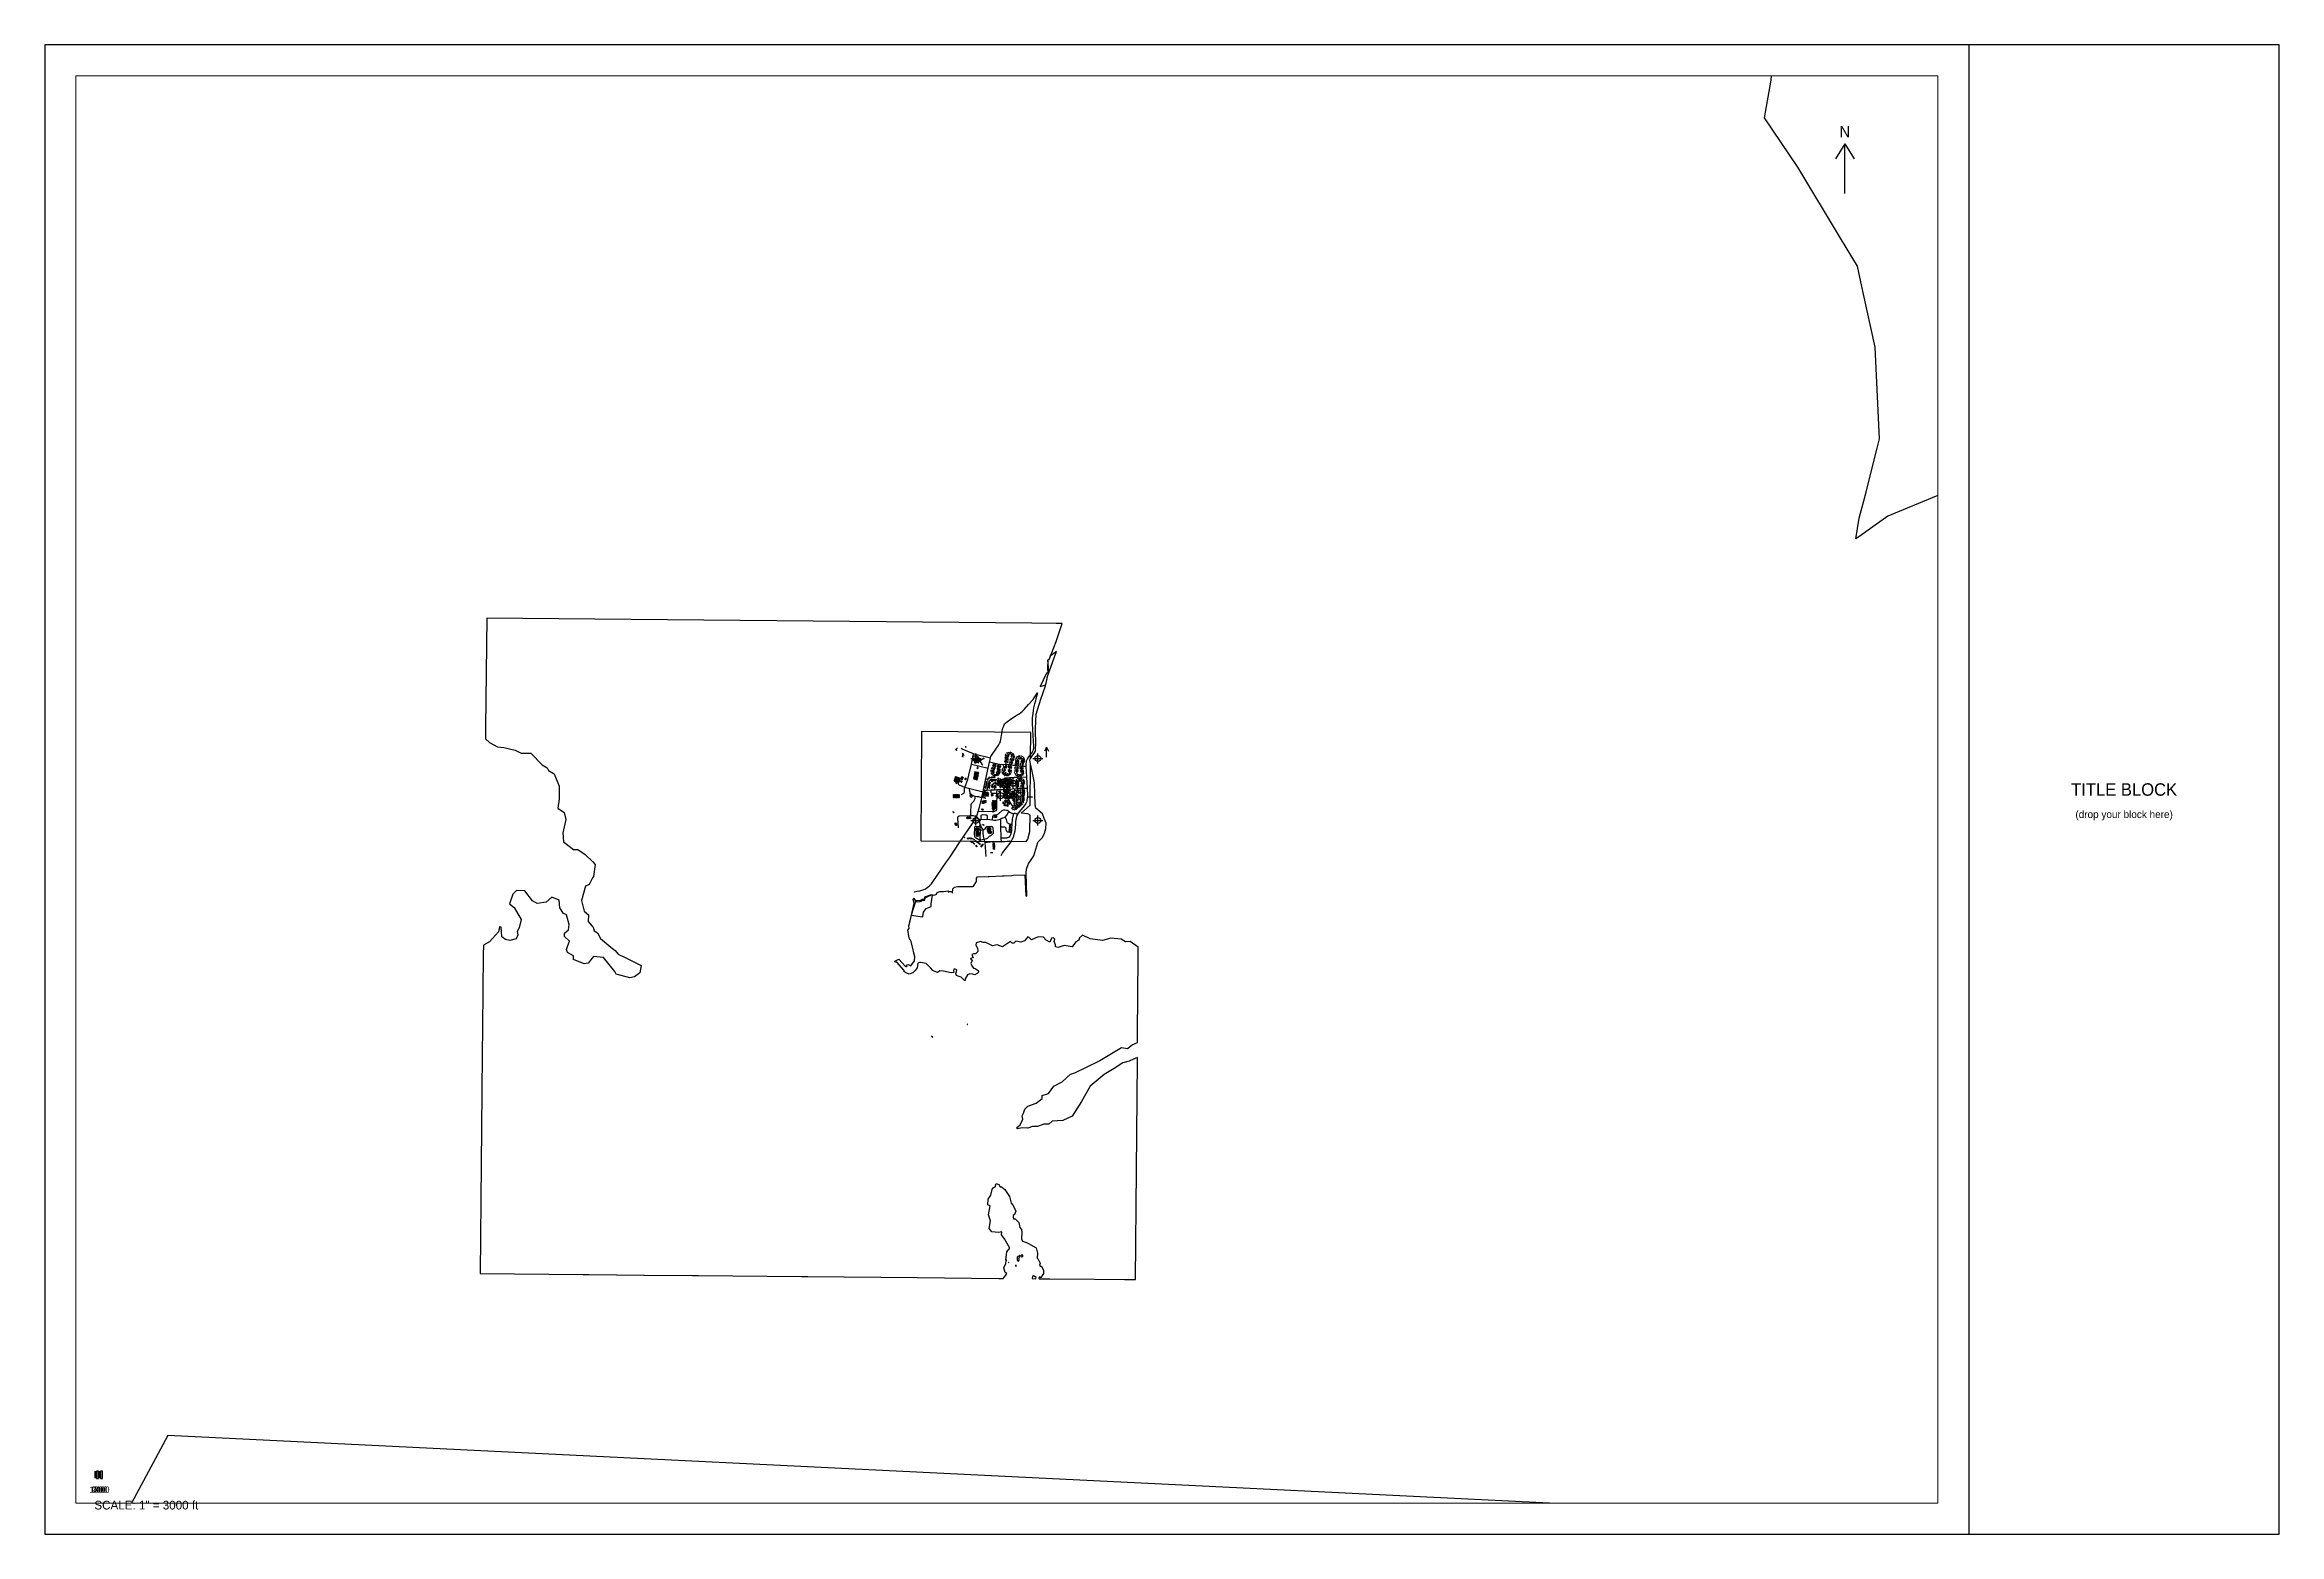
# Paper-space layout 'PARCEL OVERVIEW 3000 SCALE' of a CAD drawing. Extents: x 0 to 36, y 0 to 24.
# The model-space entities are those that its viewports show. They can reach past a viewport. Long polylines and large blocks are cut down to what shows.
import ezdxf
from ezdxf.enums import TextEntityAlignment as Align

# ---------------------------------------------------------------- set-up
doc = ezdxf.new("R2010")
doc.units = 21
for name, color, linetype in [('ADJOINING_PARCELS', 241, 'Continuous'), ('CENTER', 1, 'Continuous'), ('CL_LOCAL', 4, 'Continuous'), ('CL_MAJOR', 2, 'Continuous'), ('CL_TRAIL', 6, 'Continuous'), ('COUNTY_BOUNDARY', 40, 'Continuous'), ('NORTH_ARROW', 7, 'Continuous'), ('PLSS_QQ', 8, 'Continuous'), ('PLSS_SECTION', 7, 'Continuous'), ('PLSS_TWP', 7, 'Continuous'), ('PS_NORTH_ARROW', 7, 'Continuous'), ('PS_SCALE_BAR', 7, 'Continuous'), ('SHEET_BORDER', 7, 'Continuous'), ('TITLE_BLOCK', 7, 'Continuous')]:
    doc.layers.add(name, color=color, linetype=linetype)

psp = doc.layouts.new('PARCEL OVERVIEW 3000 SCALE')

# ---------------------------------------------------------------- texts
at = {"layer": 'PS_NORTH_ARROW'}
psp.add_text('N', height=0.18, dxfattribs=at).set_placement((29, 22.6), align=Align.MIDDLE_CENTER)
at = {"layer": 'PS_SCALE_BAR'}
for s, p in [('100', (0.833, 0.72)), ('200', (0.867, 0.72)), ('0', (0.8, 0.72)), ('300', (0.9, 0.72)), ('400', (0.933, 0.72))]:
    psp.add_text(s, height=0.1, dxfattribs=at).set_placement(p, align=Align.MIDDLE_CENTER)
psp.add_text('SCALE: 1" = 3000 ft', height=0.14, dxfattribs=at).set_placement((0.8, 0.4))
at = {"layer": 'TITLE_BLOCK'}
for s, height, p in [('TITLE BLOCK', 0.2, (33.5, 12)), ('(drop your block here)', 0.12, (33.5, 11.6))]:
    psp.add_text(s, height=height, dxfattribs=at).set_placement(p, align=Align.MIDDLE_CENTER)

msp = doc.modelspace()

# ---------------------------------------------------------------- hatches: boundary and pattern name
at = {"layer": 'BUILDINGS_HATCH'}
for points in [[(3135078, 321570), (3135136, 321531), (3135172, 321584), (3135148, 321600), (3135201, 321680)], [(3135413, 321236), (3135468, 321217), (3135479, 321246), (3135454, 321253), (3135475, 321314), (3135507, 321306), (3135514, 321329), (3135475, 321340), (3135492, 321395), (3135448, 321410), (3135428, 321352), (3135450, 321346)], [(3135563, 321696), (3135608, 321685), (3135618, 321724), (3135572, 321736)], [(3135982, 321040), (3136008, 321034), (3135990, 320961), (3136018, 320954), (3136015, 320943), (3136038, 320937), (3136040, 320950), (3136053, 320947), (3136060, 320975), (3136048, 320978), (3136051, 320994), (3136064, 320991), (3136069, 321015), (3136057, 321018), (3136059, 321032), (3136032, 321039), (3136034, 321050), (3136049, 321046), (3136055, 321074), (3136120, 321058), (3136110, 321019), (3136204, 320997), (3136196, 320965), (3136102, 320985), (3136095, 320957), (3136218, 320931), (3136240, 321019), (3136272, 321012), (3136388, 320827), (3136417, 320845), (3136311, 321007), (3136320, 321050), (3136490, 321155), (3136472, 321184), (3136278, 321061), (3136251, 321068), (3136275, 321164), (3136148, 321191), (3136141, 321163), (3136238, 321140), (3136229, 321105), (3136134, 321126), (3136126, 321096), (3136222, 321074), (3136211, 321032), (3136128, 321051), (3136131, 321064), (3136046, 321084), (3136049, 321102), (3136061, 321100), (3136068, 321129), (3136054, 321133), (3136056, 321142), (3136082, 321136), (3136086, 321149), (3136099, 321146), (3136106, 321175), (3136092, 321178), (3136094, 321191), (3136107, 321187), (3136115, 321215), (3136102, 321218), (3136105, 321232), (3136084, 321237), (3136080, 321225), (3136052, 321231), (3136035, 321158), (3136012, 321163)], [(3136890, 320774), (3136919, 320767), (3136946, 320881), (3136916, 320888)], [(3137004, 320749), (3137033, 320742), (3137059, 320856), (3137030, 320863)], [(3137115, 320730), (3137145, 320723), (3137171, 320837), (3137141, 320844)], [(3137227, 320702), (3137257, 320695), (3137283, 320809), (3137254, 320816)], [(3137393, 320696), (3137421, 320686), (3137461, 320796), (3137432, 320806)], [(3137465, 320967), (3137494, 320960), (3137520, 321074), (3137491, 321081)], [(3137490, 321224), (3137495, 321108), (3137525, 321109), (3137520, 321226)], [(3137492, 321259), (3137521, 321251), (3137554, 321363), (3137525, 321372)], [(3137522, 320690), (3137550, 320680), (3137590, 320790), (3137561, 320800)], [(3137566, 321411), (3137579, 321383), (3137684, 321436), (3137670, 321463)], [(3137586, 320935), (3137615, 320929), (3137641, 321042), (3137612, 321049)], [(3137613, 321197), (3137619, 321081), (3137649, 321082), (3137644, 321199)], [(3137614, 321232), (3137641, 321218), (3137697, 321320), (3137670, 321335)], [(3137640, 320693), (3137669, 320685), (3137699, 320798), (3137670, 320806)], [(3137693, 320910), (3137722, 320903), (3137748, 321017), (3137719, 321024)], [(3137711, 321435), (3137826, 321412), (3137832, 321442), (3137717, 321465)], [(3137727, 321069), (3137754, 321055), (3137810, 321157), (3137783, 321172)], [(3137763, 320669), (3137792, 320662), (3137822, 320775), (3137793, 320782)], [(3137787, 321313), (3137792, 321197), (3137823, 321198), (3137818, 321315)], [(3137809, 320887), (3137838, 320881), (3137865, 320994), (3137835, 321001)], [(3137842, 321401), (3137916, 321310), (3137939, 321329), (3137866, 321420)], [(3137847, 321038), (3137873, 321024), (3137929, 321127), (3137902, 321141)], [(3137912, 321165), (3137942, 321161), (3137956, 321277), (3137926, 321281)], [(3137962, 320648), (3137992, 320645), (3138006, 320761), (3137976, 320764)], [(3137980, 320844), (3138010, 320840), (3138024, 320956), (3137994, 320960)], [(3137988, 320987), (3138018, 320984), (3138032, 321100), (3138002, 321103)], [(3138004, 321144), (3138030, 321128), (3138093, 321227), (3138067, 321243)], [(3138100, 321269), (3138106, 321239), (3138221, 321261), (3138215, 321291)], [(3138106, 320833), (3138136, 320829), (3138150, 320945), (3138120, 320949)], [(3138118, 320977), (3138149, 320973), (3138163, 321089), (3138133, 321093)], [(3138177, 321120), (3138294, 321110), (3138296, 321140), (3138180, 321150)], [(3138214, 320832), (3138244, 320829), (3138258, 320945), (3138228, 320948)], [(3138245, 321262), (3138356, 321223), (3138366, 321251), (3138255, 321290)], [(3138250, 320989), (3138277, 320975), (3138333, 321078), (3138306, 321092)], [(3138331, 320818), (3138361, 320811), (3138387, 320925), (3138357, 320932)], [(3138368, 320959), (3138394, 320944), (3138450, 321047), (3138423, 321062)], [(3138377, 321203), (3138422, 321096), (3138450, 321107), (3138405, 321215)], [(3135014, 320047), (3135114, 320016), (3135095, 319954), (3135166, 319932), (3135186, 319995), (3135201, 319991), (3135274, 320230), (3135089, 320287)], [(3135312, 320015), (3135396, 319986), (3135421, 320059), (3135337, 320088)], [(3135354, 320133), (3135437, 320109), (3135479, 320257), (3135397, 320280)], [(3135544, 320125), (3135593, 320111), (3135619, 320204), (3135570, 320218)], [(3135959, 320149), (3136148, 320110), (3136225, 320479), (3136036, 320518)], [(3136133, 320658), (3136179, 320648), (3136199, 320736), (3136152, 320747)], [(3136510, 319714), (3136556, 319705), (3136559, 319720), (3136578, 319716), (3136582, 319736), (3136564, 319739), (3136570, 319766), (3136591, 319762), (3136597, 319790), (3136580, 319793), (3136583, 319808), (3136532, 319818)], [(3136548, 319843), (3136603, 319831), (3136607, 319848), (3136590, 319851), (3136595, 319873), (3136614, 319869), (3136621, 319900), (3136606, 319903), (3136609, 319917), (3136623, 319914), (3136626, 319927), (3136569, 319939)], [(3136569, 319964), (3136632, 319954), (3136635, 319969), (3136618, 319972), (3136624, 320013), (3136640, 320010), (3136645, 320038), (3136583, 320048)], [(3136599, 320121), (3136659, 320086), (3136668, 320102), (3136654, 320111), (3136664, 320129), (3136677, 320121), (3136682, 320129), (3136624, 320163)], [(3136644, 320193), (3136681, 320149), (3136692, 320158), (3136700, 320149), (3136717, 320164), (3136705, 320178), (3136717, 320188), (3136684, 320227)], [(3136675, 319740), (3136693, 319736), (3136690, 319722), (3136741, 319713), (3136751, 319765), (3136700, 319775), (3136699, 319766), (3136680, 319769)], [(3136686, 319808), (3136753, 319795), (3136773, 319899), (3136709, 319912), (3136706, 319898), (3136729, 319893), (3136725, 319871), (3136701, 319876), (3136695, 319843), (3136714, 319839), (3136711, 319826), (3136690, 319830)], [(3136711, 320250), (3136730, 320196), (3136743, 320200), (3136746, 320190), (3136765, 320196), (3136760, 320209), (3136773, 320213), (3136754, 320265)], [(3136722, 319936), (3136740, 319933), (3136739, 319925), (3136774, 319920), (3136789, 320008), (3136753, 320014), (3136751, 320002), (3136736, 320005), (3136732, 319983), (3136748, 319981), (3136743, 319952), (3136726, 319955)], [(3136802, 320491), (3136833, 320490), (3136837, 320606), (3136806, 320607)], [(3136802, 320246), (3136805, 320202), (3136819, 320203), (3136817, 320218), (3136836, 320219), (3136837, 320205), (3136864, 320207), (3136863, 320222), (3136886, 320224), (3136887, 320208), (3136902, 320210), (3136898, 320254), (3136878, 320253), (3136877, 320270), (3136820, 320265), (3136822, 320248)], [(3136808, 320441), (3136882, 320350), (3136906, 320369), (3136832, 320460)], [(3136814, 320113), (3136819, 320040), (3136879, 320044), (3136874, 320116), (3136856, 320115), (3136857, 320096), (3136839, 320095), (3136837, 320114)], [(3136822, 320639), (3136849, 320625), (3136903, 320728), (3136876, 320742)], [(3136838, 319852), (3136883, 319836), (3136887, 319848), (3136904, 319842), (3136912, 319865), (3136895, 319871), (3136900, 319883), (3136855, 319899)], [(3136842, 319819), (3136847, 319732), (3136908, 319736), (3136906, 319763), (3136888, 319762), (3136887, 319783), (3136908, 319784), (3136907, 319810), (3136886, 319808), (3136885, 319822)], [(3136887, 320099), (3136890, 320052), (3136934, 320055), (3136931, 320105), (3136924, 320105), (3136924, 320117), (3136897, 320116), (3136898, 320099)], [(3136891, 319947), (3136934, 319890), (3136946, 319900), (3136936, 319913), (3136950, 319924), (3136960, 319911), (3136973, 319920), (3136931, 319976), (3136921, 319968), (3136927, 319959), (3136909, 319946), (3136902, 319955)], [(3136913, 320271), (3136916, 320222), (3136925, 320222), (3136926, 320208), (3136952, 320210), (3136951, 320226), (3136974, 320227), (3136975, 320211), (3136996, 320212), (3136995, 320225), (3137010, 320226), (3137007, 320277)], [(3136921, 320319), (3137037, 320301), (3137041, 320331), (3136926, 320349)], [(3136930, 320577), (3136932, 320460), (3136963, 320460), (3136961, 320577)], [(3136946, 320618), (3136973, 320604), (3137027, 320707), (3137000, 320721)], [(3136958, 320093), (3136959, 320059), (3137062, 320062), (3137061, 320101), (3137051, 320100), (3137050, 320121), (3137023, 320120), (3137024, 320095), (3136998, 320095), (3136997, 320120), (3136971, 320119), (3136972, 320093)], [(3136972, 319981), (3136981, 319940), (3136992, 319942), (3136995, 319927), (3137017, 319931), (3137013, 319948), (3137035, 319953), (3137039, 319936), (3137062, 319941), (3137058, 319960), (3137064, 319962), (3137056, 320000)], [(3136987, 319819), (3136988, 319786), (3137013, 319787), (3137014, 319768), (3136993, 319767), (3136994, 319744), (3137018, 319745), (3137018, 319735), (3137057, 319736), (3137053, 319833), (3137005, 319832), (3137005, 319819)], [(3137056, 320438), (3137083, 320424), (3137137, 320528), (3137110, 320542)], [(3137071, 320332), (3137085, 320306), (3137188, 320361), (3137174, 320388)], [(3137107, 320689), (3137112, 320573), (3137143, 320574), (3137137, 320691)], [(3137113, 320181), (3137125, 320164), (3137147, 320180), (3137157, 320164), (3137138, 320151), (3137146, 320140), (3137206, 320182), (3137177, 320224)], [(3137152, 320129), (3137153, 320110), (3137181, 320110), (3137181, 320087), (3137154, 320086), (3137154, 320063), (3137220, 320065), (3137219, 320130)], [(3137165, 319987), (3137165, 319968), (3137182, 319968), (3137183, 319944), (3137165, 319944), (3137166, 319918), (3137184, 319919), (3137185, 319908), (3137232, 319909), (3137230, 320007), (3137177, 320006), (3137177, 319988)], [(3137195, 320407), (3137224, 320397), (3137263, 320507), (3137234, 320517)], [(3137226, 320659), (3137231, 320542), (3137262, 320543), (3137256, 320660)], [(3137281, 320142), (3137286, 320101), (3137323, 320106), (3137320, 320124), (3137343, 320127), (3137346, 320110), (3137374, 320113), (3137372, 320131), (3137399, 320134), (3137401, 320117), (3137426, 320120), (3137421, 320160)], [(3137301, 319991), (3137314, 319941), (3137334, 319946), (3137329, 319968), (3137366, 319977), (3137369, 319964), (3137399, 319972), (3137395, 319987), (3137434, 319997), (3137437, 319986), (3137454, 319990), (3137445, 320025), (3137424, 320019), (3137415, 320056), (3137382, 320047), (3137390, 320016), (3137354, 320007), (3137346, 320039), (3137314, 320031), (3137323, 319996)], [(3137318, 319873), (3137329, 319835), (3137346, 319840), (3137357, 319801), (3137386, 319810), (3137377, 319841), (3137410, 319851), (3137420, 319817), (3137460, 319829), (3137451, 319859), (3137467, 319864), (3137452, 319913), (3137429, 319906), (3137435, 319886), (3137399, 319875), (3137394, 319894), (3137365, 319886), (3137370, 319869), (3137333, 319858), (3137328, 319876)], [(3137333, 320567), (3137362, 320557), (3137402, 320667), (3137373, 320677)], [(3137334, 320515), (3137373, 320405), (3137402, 320415), (3137362, 320525)], [(3137379, 319745), (3137390, 319708), (3137524, 319746), (3137513, 319782), (3137484, 319774), (3137488, 319759), (3137466, 319753), (3137461, 319771), (3137431, 319762), (3137436, 319744), (3137409, 319736), (3137404, 319752)], [(3137391, 320379), (3137489, 320315), (3137506, 320341), (3137407, 320404)], [(3137455, 320535), (3137483, 320525), (3137523, 320635), (3137494, 320645)], [(3137486, 320167), (3137490, 320123), (3137519, 320126), (3137517, 320144), (3137537, 320145), (3137538, 320129), (3137578, 320133), (3137576, 320151), (3137598, 320153), (3137600, 320134), (3137623, 320136), (3137619, 320178)], [(3137493, 320447), (3137608, 320423), (3137614, 320452), (3137500, 320477)], [(3137494, 320035), (3137502, 319989), (3137517, 319991), (3137514, 320010), (3137557, 320017), (3137561, 319997), (3137588, 320002), (3137585, 320016), (3137624, 320023), (3137626, 320009), (3137649, 320013), (3137640, 320062), (3137620, 320058), (3137614, 320091), (3137577, 320084), (3137583, 320051), (3137546, 320044), (3137540, 320077), (3137509, 320072), (3137515, 320039)], [(3137541, 320337), (3137544, 320307), (3137660, 320319), (3137657, 320349)], [(3137562, 319921), (3137563, 319879), (3137588, 319879), (3137589, 319842), (3137614, 319843), (3137613, 319878), (3137653, 319879), (3137654, 319843), (3137688, 319844), (3137687, 319878), (3137707, 319879), (3137705, 319930), (3137684, 319929), (3137685, 319908), (3137650, 319907), (3137649, 319924), (3137615, 319923), (3137615, 319905), (3137579, 319904), (3137578, 319922)], [(3137594, 319770), (3137601, 319730), (3137737, 319753), (3137730, 319791), (3137704, 319786), (3137707, 319770), (3137681, 319766), (3137678, 319784), (3137646, 319778), (3137649, 319763), (3137625, 319759), (3137622, 319774)], [(3137643, 320612), (3137652, 320495), (3137682, 320497), (3137674, 320614)], [(3137649, 319992), (3137677, 319980), (3137684, 319999), (3137708, 319989), (3137702, 319974), (3137738, 319958), (3137746, 319978), (3137776, 319966), (3137769, 319949), (3137786, 319942), (3137799, 319974), (3137781, 319982), (3137797, 320021), (3137765, 320034), (3137751, 320000), (3137719, 320014), (3137735, 320053), (3137702, 320066), (3137688, 320033), (3137669, 320041)], [(3137661, 320126), (3137697, 320125), (3137698, 320146), (3137723, 320145), (3137723, 320123), (3137753, 320122), (3137754, 320144), (3137777, 320144), (3137776, 320116), (3137811, 320115), (3137812, 320165), (3137662, 320169)], [(3137679, 320365), (3137702, 320345), (3137778, 320434), (3137755, 320454)], [(3137762, 320607), (3137770, 320490), (3137801, 320492), (3137792, 320609)], [(3137943, 320464), (3137996, 320360), (3138023, 320373), (3137970, 320478)], [(3137949, 320506), (3137979, 320503), (3137993, 320619), (3137963, 320622)], [(3137995, 320044), (3138022, 320031), (3138072, 320136), (3138045, 320149)], [(3137996, 320005), (3138004, 319888), (3138034, 319890), (3138026, 320007)], [(3138000, 319866), (3138008, 319749), (3138039, 319751), (3138031, 319868)], [(3138028, 320324), (3138139, 320285), (3138149, 320313), (3138039, 320352)], [(3138078, 320494), (3138109, 320490), (3138123, 320606), (3138092, 320610)], [(3138086, 320176), (3138093, 320147), (3138207, 320176), (3138199, 320205)], [(3138092, 320641), (3138122, 320637), (3138136, 320753), (3138106, 320757)], [(3138122, 320005), (3138130, 319889), (3138160, 319891), (3138152, 320007)], [(3138126, 319869), (3138135, 319753), (3138165, 319755), (3138157, 319871)], [(3138160, 320071), (3138160, 320041), (3138277, 320043), (3138277, 320073)], [(3138178, 320313), (3138183, 320283), (3138298, 320303), (3138293, 320332)], [(3138207, 320745), (3138208, 320628), (3138239, 320628), (3138237, 320745)], [(3138222, 320181), (3138335, 320152), (3138343, 320181), (3138229, 320210)], [(3138223, 320586), (3138257, 320474), (3138286, 320483), (3138252, 320595)], [(3138244, 319754), (3138274, 319753), (3138277, 319870), (3138247, 319870)], [(3138263, 319916), (3138292, 319908), (3138325, 320020), (3138296, 320028)], [(3138315, 320346), (3138341, 320331), (3138401, 320431), (3138375, 320447)], [(3138331, 320732), (3138332, 320616), (3138362, 320616), (3138361, 320733)], [(3138341, 320585), (3138375, 320473), (3138404, 320482), (3138370, 320594)], [(3138360, 320135), (3138422, 320036), (3138447, 320052), (3138386, 320151)], [(3138364, 319757), (3138394, 319754), (3138405, 319871), (3138374, 319873)], [(3138382, 319904), (3138411, 319896), (3138444, 320008), (3138415, 320016)], [(3134976, 319246), (3135293, 319240), (3135296, 319408), (3134979, 319414)], [(3135816, 319386), (3135818, 319360), (3135887, 319367), (3135884, 319393)], [(3136337, 318674), (3136441, 318649), (3136453, 318699), (3136410, 318709), (3136411, 318715), (3136363, 318726), (3136362, 318720), (3136348, 318723)], [(3136369, 318979), (3136483, 318977), (3136483, 319014), (3136580, 319012), (3136582, 319123), (3136577, 319123), (3136577, 319139), (3136555, 319140), (3136554, 319124), (3136477, 319126), (3136478, 319137), (3136458, 319138), (3136458, 319126), (3136457, 319126), (3136456, 319095), (3136381, 319097), (3136380, 319030), (3136370, 319030)], [(3136496, 319510), (3136531, 319503), (3136528, 319486), (3136518, 319487), (3136504, 319414), (3136545, 319407), (3136537, 319361), (3136537, 319361), (3136532, 319335), (3136591, 319325), (3136594, 319340), (3136683, 319324), (3136705, 319449), (3136684, 319453), (3136695, 319512), (3136553, 319537), (3136556, 319554), (3136506, 319563)], [(3136826, 319343), (3136920, 319342), (3136921, 319428), (3136828, 319429)], [(3136854, 319026), (3136853, 318875), (3136871, 318875), (3136870, 318685), (3136898, 318685), (3136897, 318626), (3136948, 318626), (3136948, 318683), (3137002, 318683), (3137002, 318747), (3137042, 318747), (3137042, 318839), (3137059, 318839), (3137060, 318880), (3137043, 318880), (3137043, 318907), (3137062, 318907), (3137062, 318954), (3137043, 318954), (3137044, 319121), (3137010, 319121), (3137010, 319124), (3136876, 319125), (3136876, 319026)], [(3137176, 319572), (3137178, 319530), (3137278, 319533), (3137277, 319575)], [(3137384, 318964), (3137441, 318962), (3137442, 318992), (3137413, 318993), (3137414, 319018), (3137441, 319018), (3137442, 319050), (3137386, 319051)], [(3137409, 319253), (3137455, 319252), (3137456, 319284), (3137437, 319285), (3137438, 319311), (3137452, 319310), (3137453, 319339), (3137411, 319340)], [(3137422, 318890), (3137489, 318841), (3137518, 318880), (3137493, 318897), (3137482, 318881), (3137464, 318894), (3137477, 318910), (3137451, 318929)], [(3137445, 319485), (3137448, 319444), (3137586, 319454), (3137583, 319490), (3137558, 319488), (3137559, 319471), (3137534, 319469), (3137532, 319491), (3137502, 319489), (3137504, 319469), (3137478, 319467), (3137476, 319487)], [(3137446, 319596), (3137448, 319550), (3137484, 319551), (3137483, 319572), (3137504, 319573), (3137505, 319556), (3137535, 319557), (3137535, 319578), (3137562, 319579), (3137563, 319561), (3137588, 319562), (3137587, 319601)], [(3137446, 319402), (3137448, 319364), (3137474, 319365), (3137474, 319376), (3137504, 319377), (3137505, 319363), (3137533, 319364), (3137533, 319380), (3137560, 319381), (3137560, 319368), (3137589, 319369), (3137587, 319408)], [(3137453, 319110), (3137468, 319062), (3137495, 319070), (3137491, 319086), (3137514, 319094), (3137522, 319069), (3137555, 319079), (3137537, 319136)], [(3137475, 319232), (3137478, 319188), (3137622, 319201), (3137618, 319241), (3137588, 319239), (3137590, 319219), (3137570, 319218), (3137569, 319237), (3137535, 319234), (3137537, 319217), (3137509, 319215), (3137507, 319235)], [(3137552, 318877), (3137575, 318829), (3137649, 318864), (3137623, 318919), (3137594, 318905), (3137607, 318878), (3137581, 318866), (3137571, 318886)], [(3137565, 319111), (3137586, 319062), (3137609, 319072), (3137600, 319093), (3137628, 319105), (3137637, 319083), (3137665, 319095), (3137644, 319145)], [(3137628, 319440), (3137771, 319408), (3137781, 319451), (3137753, 319457), (3137748, 319435), (3137723, 319441), (3137728, 319462), (3137698, 319469), (3137693, 319447), (3137665, 319454), (3137671, 319482), (3137639, 319489)], [(3137628, 318961), (3137657, 318921), (3137724, 318970), (3137693, 319013), (3137666, 318993), (3137683, 318970), (3137661, 318954), (3137646, 318974)], [(3137633, 319585), (3137663, 319578), (3137667, 319594), (3137691, 319588), (3137687, 319572), (3137721, 319564), (3137726, 319581), (3137751, 319574), (3137746, 319553), (3137773, 319546), (3137784, 319591), (3137643, 319626)], [(3137651, 319328), (3137682, 319324), (3137684, 319341), (3137711, 319338), (3137708, 319315), (3137741, 319311), (3137746, 319357), (3137656, 319367)], [(3137675, 319242), (3137679, 319206), (3137761, 319214), (3137757, 319253), (3137726, 319249), (3137728, 319228), (3137707, 319226), (3137705, 319246)], [(3137800, 319203), (3137841, 319199), (3137853, 319344), (3137811, 319347), (3137808, 319316), (3137831, 319314), (3137829, 319290), (3137808, 319292), (3137805, 319258), (3137824, 319256), (3137822, 319235), (3137803, 319236)], [(3137809, 319552), (3137811, 319521), (3137833, 319522), (3137834, 319494), (3137816, 319493), (3137817, 319462), (3137834, 319463), (3137835, 319441), (3137815, 319440), (3137817, 319406), (3137861, 319409), (3137853, 319554)], [(3137810, 318725), (3137811, 318695), (3137852, 318696), (3137850, 318784), (3137814, 318784), (3137815, 318757), (3137833, 318757), (3137833, 318726)], [(3137872, 318706), (3137872, 318666), (3137896, 318666), (3137896, 318685), (3137933, 318684), (3137933, 318661), (3137958, 318661), (3137959, 318706)], [(3137906, 318886), (3137950, 318828), (3137978, 318850), (3137987, 318838), (3138056, 318892), (3138032, 318922), (3138011, 318906), (3138022, 318892), (3137996, 318872), (3137982, 318889), (3137961, 318873), (3137934, 318907)], [(3137910, 319100), (3137911, 319029), (3137946, 319029), (3137945, 319038), (3137984, 319039), (3137984, 319087), (3137952, 319087), (3137952, 319100)], [(3137914, 319196), (3137915, 319123), (3137952, 319124), (3137952, 319132), (3137985, 319133), (3137984, 319183), (3137953, 319182), (3137952, 319196)], [(3137915, 319379), (3137952, 319378), (3137952, 319393), (3137979, 319392), (3137980, 319445), (3137953, 319446), (3137953, 319457), (3137917, 319458)], [(3137915, 319367), (3137915, 319294), (3137959, 319294), (3137959, 319306), (3137983, 319306), (3137983, 319356), (3137956, 319356), (3137956, 319367)], [(3137915, 318934), (3137950, 318932), (3137950, 318944), (3137979, 318943), (3137980, 318989), (3137956, 318990), (3137957, 319001), (3137917, 319003)], [(3137917, 319556), (3137918, 319477), (3137959, 319478), (3137959, 319491), (3137986, 319491), (3137986, 319540), (3137959, 319540), (3137958, 319556)], [(3137922, 319240), (3137958, 319239), (3137959, 319270), (3137922, 319270)], [(3137928, 319587), (3137964, 319570), (3137970, 319583), (3137998, 319571), (3138017, 319613), (3137996, 319622), (3138001, 319635), (3137959, 319654)], [(3137986, 318703), (3138008, 318672), (3138030, 318689), (3138020, 318704), (3138032, 318713), (3138043, 318700), (3138064, 318716), (3138053, 318730), (3138079, 318750), (3138090, 318737), (3138111, 318754), (3138101, 318767), (3138113, 318776), (3138123, 318764), (3138145, 318781), (3138135, 318795), (3138148, 318804), (3138158, 318792), (3138177, 318807), (3138153, 318835)], [(3138081, 319422), (3138083, 319303), (3138173, 319304), (3138172, 319343), (3138139, 319343), (3138139, 319332), (3138131, 319332), (3138131, 319340), (3138125, 319340), (3138124, 319363), (3138101, 319362), (3138100, 319398), (3138123, 319399), (3138123, 319423)], [(3138081, 319163), (3138083, 319079), (3138121, 319080), (3138120, 319111), (3138108, 319111), (3138108, 319139), (3138121, 319139), (3138121, 319164)], [(3138083, 319025), (3138130, 318970), (3138155, 318990), (3138164, 318980), (3138229, 319035), (3138209, 319059), (3138190, 319043), (3138198, 319034), (3138170, 319011), (3138160, 319022), (3138147, 319011), (3138141, 319019), (3138129, 319009), (3138122, 319016), (3138132, 319025), (3138111, 319050)], [(3138085, 319202), (3138085, 319180), (3138103, 319180), (3138104, 319165), (3138127, 319166), (3138127, 319180), (3138145, 319181), (3138145, 319168), (3138169, 319169), (3138169, 319203)], [(3138093, 319527), (3138092, 319478), (3138123, 319478), (3138123, 319464), (3138163, 319463), (3138164, 319540), (3138124, 319540), (3138124, 319526)], [(3138110, 319571), (3138155, 319551), (3138169, 319581), (3138148, 319590), (3138161, 319620), (3138179, 319612), (3138192, 319641), (3138151, 319660)], [(3138161, 318848), (3138184, 318817), (3138206, 318835), (3138195, 318849), (3138208, 318858), (3138219, 318845), (3138239, 318861), (3138228, 318875), (3138255, 318895), (3138265, 318882), (3138286, 318899), (3138277, 318913), (3138289, 318921), (3138299, 318909), (3138321, 318926), (3138311, 318940), (3138323, 318949), (3138334, 318937), (3138352, 318952), (3138329, 318981)], [(3138195, 319177), (3138222, 319173), (3138225, 319188), (3138242, 319185), (3138240, 319169), (3138266, 319165), (3138268, 319176), (3138280, 319174), (3138284, 319198), (3138201, 319212)], [(3138197, 319343), (3138198, 319303), (3138283, 319306), (3138278, 319427), (3138243, 319425), (3138244, 319402), (3138263, 319403), (3138265, 319368), (3138248, 319367), (3138249, 319343), (3138241, 319343), (3138241, 319327), (3138230, 319326), (3138229, 319344)], [(3138209, 319540), (3138210, 319465), (3138253, 319465), (3138253, 319479), (3138283, 319480), (3138282, 319528), (3138254, 319528), (3138254, 319540)], [(3138218, 319081), (3138262, 319073), (3138276, 319160), (3138240, 319166), (3138236, 319143), (3138248, 319142), (3138243, 319112), (3138224, 319115)], [(3138228, 319657), (3138230, 319629), (3138251, 319630), (3138254, 319596), (3138230, 319595), (3138232, 319558), (3138274, 319561), (3138268, 319659)], [(3138352, 319020), (3138389, 319012), (3138403, 319076), (3138365, 319084)], [(3138365, 319112), (3138407, 319100), (3138416, 319133), (3138400, 319137), (3138405, 319154), (3138418, 319150), (3138425, 319174), (3138409, 319178), (3138414, 319196), (3138428, 319193), (3138434, 319217), (3138397, 319227)], [(3138367, 319644), (3138367, 319598), (3138400, 319599), (3138401, 319585), (3138438, 319586), (3138437, 319657), (3138398, 319656), (3138398, 319645)], [(3138367, 319552), (3138369, 319501), (3138403, 319503), (3138404, 319491), (3138444, 319493), (3138440, 319570), (3138401, 319568), (3138401, 319554)], [(3138375, 319461), (3138377, 319414), (3138406, 319415), (3138407, 319400), (3138444, 319402), (3138441, 319475), (3138402, 319473), (3138402, 319462)], [(3138377, 319374), (3138387, 319245), (3138421, 319248), (3138419, 319275), (3138406, 319274), (3138404, 319303), (3138419, 319305), (3138416, 319334), (3138405, 319333), (3138404, 319345), (3138419, 319346), (3138417, 319378)], [(3134969, 318554), (3134972, 318543), (3134978, 318535), (3134986, 318529), (3134995, 318527), (3135005, 318527), (3135015, 318530), (3135023, 318537), (3135028, 318545), (3135030, 318555), (3135030, 318565), (3135026, 318574), (3135019, 318581), (3135010, 318586), (3135000, 318588), (3134990, 318587), (3134981, 318582), (3134973, 318574), (3134969, 318564)], [(3135063, 318002), (3135069, 317933), (3135087, 317935), (3135090, 317907), (3135161, 317915), (3135150, 318040), (3135082, 318032), (3135085, 318004)], [(3135636, 318319), (3135641, 318236), (3135846, 318249), (3135841, 318332)], [(3136030, 317774), (3136030, 317666), (3136115, 317666), (3136115, 317626), (3136080, 317625), (3136081, 317426), (3136116, 317426), (3136116, 317377), (3136212, 317378), (3136212, 317442), (3136244, 317442), (3136244, 317519), (3136265, 317519), (3136265, 317554), (3136241, 317554), (3136241, 317600), (3136211, 317600), (3136211, 317665), (3136245, 317665), (3136245, 317773), (3136210, 317773), (3136209, 317815), (3136113, 317814), (3136114, 317774)], [(3136394, 317958), (3136395, 317920), (3136477, 317922), (3136476, 317960)], [(3136612, 317702), (3136629, 317702), (3136630, 317625), (3136664, 317624), (3136665, 317534), (3136743, 317533), (3136742, 317510), (3136771, 317510), (3136772, 317536), (3136830, 317535), (3136849, 317556), (3136846, 317613), (3136823, 317633), (3136809, 317632), (3136808, 317706), (3136822, 317706), (3136822, 317729), (3136803, 317729), (3136803, 317808), (3136731, 317807), (3136732, 317827), (3136701, 317827), (3136701, 317806), (3136627, 317804), (3136626, 317726), (3136613, 317726)], [(3136941, 318341), (3136941, 318297), (3136988, 318298), (3136988, 318297), (3137097, 318299), (3137096, 318409), (3136986, 318408), (3136987, 318342)], [(3137679, 317633), (3137744, 317628), (3137745, 317645), (3137728, 317646), (3137730, 317663), (3137747, 317662), (3137749, 317689), (3137731, 317691), (3137732, 317710), (3137751, 317708), (3137753, 317729), (3137687, 317735)], [(3137689, 317743), (3137754, 317737), (3137756, 317754), (3137739, 317756), (3137740, 317773), (3137758, 317771), (3137760, 317799), (3137741, 317801), (3137743, 317820), (3137762, 317818), (3137763, 317839), (3137698, 317845)], [(3137694, 317862), (3137759, 317857), (3137761, 317874), (3137744, 317875), (3137745, 317892), (3137762, 317891), (3137765, 317919), (3137746, 317920), (3137748, 317939), (3137767, 317938), (3137768, 317959), (3137702, 317964)], [(3135509, 317330), (3135530, 317307), (3135555, 317329), (3135534, 317352)], [(3135662, 317292), (3135677, 317253), (3135737, 317275), (3135723, 317314)], [(3135745, 317315), (3135748, 317266), (3135845, 317271), (3135842, 317320)], [(3135810, 317114), (3135899, 317078), (3135920, 317131), (3135831, 317166)], [(3135854, 317265), (3135905, 317253), (3135918, 317302), (3135866, 317315)], [(3135937, 317242), (3135996, 317198), (3136025, 317237), (3135966, 317281)], [(3135939, 317044), (3136000, 316998), (3136033, 317042), (3135972, 317088)], [(3136053, 317149), (3136128, 317092), (3136161, 317135), (3136086, 317192)], [(3136066, 316936), (3136088, 316878), (3136154, 316904), (3136132, 316961)], [(3136146, 317089), (3136204, 317045), (3136233, 317083), (3136175, 317127)], [(3136216, 317029), (3136265, 316996), (3136296, 317041), (3136247, 317075)], [(3136302, 316891), (3136349, 316861), (3136399, 316941), (3136353, 316970)], [(3136379, 316989), (3136409, 316951), (3136454, 316986), (3136424, 317024)], [(3136869, 316598), (3136842, 316597), (3136841, 316608), (3136814, 316609)], [(3136893, 317076), (3136914, 316757), (3137001, 316760), (3136984, 317082)]]:
    msp.add_hatch(color=251, dxfattribs=at).paths.add_polyline_path(points)
at = {"layer": 'BUILDINGS_SHADOW'}
h = msp.add_hatch(dxfattribs=at)
h.set_pattern_fill('ANSI31', scale=5)
h.paths.add_polyline_path([(3135072, 321578), (3135130, 321539), (3135166, 321592), (3135142, 321608), (3135195, 321688)])
h = msp.add_hatch(dxfattribs=at)
h.set_pattern_fill('ANSI31', scale=5)
h.paths.add_polyline_path([(3135407, 321245), (3135462, 321225), (3135473, 321254), (3135448, 321261), (3135469, 321322), (3135501, 321314), (3135508, 321337), (3135469, 321348), (3135486, 321403), (3135442, 321418), (3135422, 321360), (3135444, 321354)])
h = msp.add_hatch(dxfattribs=at)
h.set_pattern_fill('ANSI31', scale=5)
h.paths.add_polyline_path([(3135557, 321704), (3135602, 321693), (3135612, 321732), (3135567, 321744)])
h = msp.add_hatch(dxfattribs=at)
h.set_pattern_fill('ANSI31', scale=5)
h.paths.add_polyline_path([(3135976, 321048), (3136002, 321042), (3135984, 320969), (3136012, 320962), (3136009, 320951), (3136032, 320945), (3136034, 320958), (3136047, 320955), (3136054, 320983), (3136042, 320986), (3136045, 321003), (3136058, 320999), (3136063, 321023), (3136051, 321026), (3136053, 321040), (3136027, 321047), (3136028, 321058), (3136043, 321054), (3136049, 321082), (3136114, 321067), (3136105, 321027), (3136198, 321005), (3136190, 320973), (3136096, 320994), (3136089, 320965), (3136212, 320939), (3136234, 321027), (3136266, 321020), (3136382, 320835), (3136411, 320853), (3136305, 321015), (3136314, 321058), (3136485, 321163), (3136466, 321192), (3136272, 321069), (3136245, 321076), (3136269, 321172), (3136142, 321199), (3136136, 321171), (3136232, 321148), (3136224, 321113), (3136128, 321134), (3136120, 321104), (3136216, 321083), (3136205, 321040), (3136122, 321059), (3136125, 321072), (3136040, 321092), (3136043, 321110), (3136055, 321108), (3136062, 321137), (3136048, 321141), (3136050, 321150), (3136077, 321144), (3136080, 321157), (3136093, 321154), (3136100, 321183), (3136086, 321186), (3136089, 321199), (3136101, 321195), (3136109, 321223), (3136096, 321226), (3136099, 321240), (3136078, 321245), (3136074, 321233), (3136046, 321239), (3136029, 321166), (3136006, 321171)])
h = msp.add_hatch(dxfattribs=at)
h.set_pattern_fill('ANSI31', scale=5)
h.paths.add_polyline_path([(3136884, 320782), (3136914, 320775), (3136940, 320889), (3136910, 320896)])
h = msp.add_hatch(dxfattribs=at)
h.set_pattern_fill('ANSI31', scale=5)
h.paths.add_polyline_path([(3136998, 320757), (3137027, 320750), (3137053, 320864), (3137024, 320871)])
h = msp.add_hatch(dxfattribs=at)
h.set_pattern_fill('ANSI31', scale=5)
h.paths.add_polyline_path([(3137109, 320738), (3137139, 320731), (3137165, 320845), (3137135, 320852)])
h = msp.add_hatch(dxfattribs=at)
h.set_pattern_fill('ANSI31', scale=5)
h.paths.add_polyline_path([(3137222, 320710), (3137251, 320703), (3137277, 320817), (3137248, 320824)])
h = msp.add_hatch(dxfattribs=at)
h.set_pattern_fill('ANSI31', scale=5)
h.paths.add_polyline_path([(3137387, 320704), (3137415, 320694), (3137455, 320804), (3137426, 320814)])
h = msp.add_hatch(dxfattribs=at)
h.set_pattern_fill('ANSI31', scale=5)
h.paths.add_polyline_path([(3137459, 320975), (3137488, 320968), (3137515, 321082), (3137485, 321089)])
h = msp.add_hatch(dxfattribs=at)
h.set_pattern_fill('ANSI31', scale=5)
h.paths.add_polyline_path([(3137484, 321232), (3137489, 321116), (3137519, 321117), (3137514, 321234)])
h = msp.add_hatch(dxfattribs=at)
h.set_pattern_fill('ANSI31', scale=5)
h.paths.add_polyline_path([(3137486, 321268), (3137515, 321259), (3137548, 321371), (3137519, 321380)])
h = msp.add_hatch(dxfattribs=at)
h.set_pattern_fill('ANSI31', scale=5)
h.paths.add_polyline_path([(3137516, 320699), (3137544, 320688), (3137584, 320798), (3137555, 320809)])
h = msp.add_hatch(dxfattribs=at)
h.set_pattern_fill('ANSI31', scale=5)
h.paths.add_polyline_path([(3137560, 321419), (3137573, 321392), (3137678, 321444), (3137664, 321471)])
h = msp.add_hatch(dxfattribs=at)
h.set_pattern_fill('ANSI31', scale=5)
h.paths.add_polyline_path([(3137580, 320943), (3137609, 320937), (3137635, 321050), (3137606, 321057)])
h = msp.add_hatch(dxfattribs=at)
h.set_pattern_fill('ANSI31', scale=5)
h.paths.add_polyline_path([(3137608, 321240), (3137635, 321226), (3137691, 321328), (3137664, 321343)])
h = msp.add_hatch(dxfattribs=at)
h.set_pattern_fill('ANSI31', scale=5)
h.paths.add_polyline_path([(3137608, 321206), (3137613, 321089), (3137643, 321090), (3137638, 321207)])
h = msp.add_hatch(dxfattribs=at)
h.set_pattern_fill('ANSI31', scale=5)
h.paths.add_polyline_path([(3137634, 320701), (3137664, 320693), (3137694, 320806), (3137664, 320814)])
h = msp.add_hatch(dxfattribs=at)
h.set_pattern_fill('ANSI31', scale=5)
h.paths.add_polyline_path([(3137687, 320918), (3137716, 320911), (3137743, 321025), (3137713, 321032)])
h = msp.add_hatch(dxfattribs=at)
h.set_pattern_fill('ANSI31', scale=5)
h.paths.add_polyline_path([(3137705, 321443), (3137820, 321420), (3137826, 321450), (3137711, 321473)])
h = msp.add_hatch(dxfattribs=at)
h.set_pattern_fill('ANSI31', scale=5)
h.paths.add_polyline_path([(3137721, 321077), (3137748, 321063), (3137804, 321165), (3137777, 321180)])
h = msp.add_hatch(dxfattribs=at)
h.set_pattern_fill('ANSI31', scale=5)
h.paths.add_polyline_path([(3137757, 320677), (3137786, 320670), (3137816, 320783), (3137787, 320790)])
h = msp.add_hatch(dxfattribs=at)
h.set_pattern_fill('ANSI31', scale=5)
h.paths.add_polyline_path([(3137781, 321321), (3137787, 321205), (3137817, 321206), (3137812, 321323)])
h = msp.add_hatch(dxfattribs=at)
h.set_pattern_fill('ANSI31', scale=5)
h.paths.add_polyline_path([(3137803, 320895), (3137833, 320889), (3137859, 321003), (3137829, 321009)])
h = msp.add_hatch(dxfattribs=at)
h.set_pattern_fill('ANSI31', scale=5)
h.paths.add_polyline_path([(3137836, 321410), (3137910, 321318), (3137933, 321337), (3137860, 321428)])
h = msp.add_hatch(dxfattribs=at)
h.set_pattern_fill('ANSI31', scale=5)
h.paths.add_polyline_path([(3137841, 321046), (3137867, 321032), (3137923, 321135), (3137896, 321149)])
h = msp.add_hatch(dxfattribs=at)
h.set_pattern_fill('ANSI31', scale=5)
h.paths.add_polyline_path([(3137906, 321173), (3137936, 321169), (3137950, 321285), (3137920, 321289)])
h = msp.add_hatch(dxfattribs=at)
h.set_pattern_fill('ANSI31', scale=5)
h.paths.add_polyline_path([(3137956, 320656), (3137986, 320653), (3138000, 320769), (3137970, 320772)])
h = msp.add_hatch(dxfattribs=at)
h.set_pattern_fill('ANSI31', scale=5)
h.paths.add_polyline_path([(3137974, 320852), (3138004, 320848), (3138018, 320964), (3137988, 320968)])
h = msp.add_hatch(dxfattribs=at)
h.set_pattern_fill('ANSI31', scale=5)
h.paths.add_polyline_path([(3137982, 320995), (3138012, 320992), (3138026, 321108), (3137996, 321111)])
h = msp.add_hatch(dxfattribs=at)
h.set_pattern_fill('ANSI31', scale=5)
h.paths.add_polyline_path([(3137999, 321152), (3138024, 321136), (3138087, 321235), (3138061, 321251)])
h = msp.add_hatch(dxfattribs=at)
h.set_pattern_fill('ANSI31', scale=5)
h.paths.add_polyline_path([(3138086, 320649), (3138116, 320645), (3138130, 320761), (3138100, 320765)])
h = msp.add_hatch(dxfattribs=at)
h.set_pattern_fill('ANSI31', scale=5)
h.paths.add_polyline_path([(3138094, 321277), (3138100, 321247), (3138215, 321269), (3138209, 321299)])
h = msp.add_hatch(dxfattribs=at)
h.set_pattern_fill('ANSI31', scale=5)
h.paths.add_polyline_path([(3138100, 320841), (3138131, 320837), (3138145, 320953), (3138114, 320957)])
h = msp.add_hatch(dxfattribs=at)
h.set_pattern_fill('ANSI31', scale=5)
h.paths.add_polyline_path([(3138113, 320985), (3138143, 320981), (3138157, 321097), (3138127, 321101)])
h = msp.add_hatch(dxfattribs=at)
h.set_pattern_fill('ANSI31', scale=5)
h.paths.add_polyline_path([(3138171, 321128), (3138288, 321118), (3138290, 321148), (3138174, 321158)])
h = msp.add_hatch(dxfattribs=at)
h.set_pattern_fill('ANSI31', scale=5)
h.paths.add_polyline_path([(3138208, 320840), (3138238, 320837), (3138252, 320953), (3138222, 320956)])
h = msp.add_hatch(dxfattribs=at)
h.set_pattern_fill('ANSI31', scale=5)
h.paths.add_polyline_path([(3138239, 321270), (3138350, 321231), (3138360, 321259), (3138250, 321299)])
h = msp.add_hatch(dxfattribs=at)
h.set_pattern_fill('ANSI31', scale=5)
h.paths.add_polyline_path([(3138244, 320998), (3138271, 320983), (3138327, 321086), (3138300, 321100)])
h = msp.add_hatch(dxfattribs=at)
h.set_pattern_fill('ANSI31', scale=5)
h.paths.add_polyline_path([(3138325, 320826), (3138355, 320819), (3138381, 320933), (3138351, 320940)])
h = msp.add_hatch(dxfattribs=at)
h.set_pattern_fill('ANSI31', scale=5)
h.paths.add_polyline_path([(3138362, 320967), (3138388, 320952), (3138444, 321055), (3138417, 321070)])
h = msp.add_hatch(dxfattribs=at)
h.set_pattern_fill('ANSI31', scale=5)
h.paths.add_polyline_path([(3138371, 321211), (3138416, 321104), (3138444, 321115), (3138399, 321223)])
h = msp.add_hatch(dxfattribs=at)
h.set_pattern_fill('ANSI31', scale=5)
h.paths.add_polyline_path([(3135009, 320055), (3135108, 320024), (3135089, 319962), (3135160, 319940), (3135180, 320003), (3135195, 319999), (3135268, 320238), (3135083, 320295)])
h = msp.add_hatch(dxfattribs=at)
h.set_pattern_fill('ANSI31', scale=5)
h.paths.add_polyline_path([(3135306, 320023), (3135390, 319994), (3135415, 320067), (3135331, 320096)])
h = msp.add_hatch(dxfattribs=at)
h.set_pattern_fill('ANSI31', scale=5)
h.paths.add_polyline_path([(3135348, 320141), (3135431, 320117), (3135473, 320265), (3135391, 320288)])
h = msp.add_hatch(dxfattribs=at)
h.set_pattern_fill('ANSI31', scale=5)
h.paths.add_polyline_path([(3135538, 320133), (3135587, 320119), (3135613, 320212), (3135564, 320226)])
h = msp.add_hatch(dxfattribs=at)
h.set_pattern_fill('ANSI31', scale=5)
h.paths.add_polyline_path([(3135953, 320157), (3136142, 320118), (3136219, 320487), (3136030, 320526)])
h = msp.add_hatch(dxfattribs=at)
h.set_pattern_fill('ANSI31', scale=5)
h.paths.add_polyline_path([(3136127, 320666), (3136174, 320656), (3136193, 320744), (3136146, 320755)])
h = msp.add_hatch(dxfattribs=at)
h.set_pattern_fill('ANSI31', scale=5)
h.paths.add_polyline_path([(3136504, 319723), (3136550, 319713), (3136553, 319728), (3136572, 319724), (3136576, 319744), (3136558, 319748), (3136564, 319774), (3136585, 319770), (3136591, 319798), (3136574, 319801), (3136577, 319816), (3136526, 319826)])
h = msp.add_hatch(dxfattribs=at)
h.set_pattern_fill('ANSI31', scale=5)
h.paths.add_polyline_path([(3136542, 319851), (3136597, 319839), (3136601, 319856), (3136584, 319859), (3136589, 319881), (3136608, 319877), (3136615, 319908), (3136600, 319911), (3136603, 319925), (3136617, 319922), (3136620, 319935), (3136563, 319947)])
h = msp.add_hatch(dxfattribs=at)
h.set_pattern_fill('ANSI31', scale=5)
h.paths.add_polyline_path([(3136564, 319972), (3136626, 319962), (3136629, 319977), (3136612, 319980), (3136618, 320021), (3136634, 320018), (3136639, 320046), (3136577, 320056)])
h = msp.add_hatch(dxfattribs=at)
h.set_pattern_fill('ANSI31', scale=5)
h.paths.add_polyline_path([(3136593, 320129), (3136653, 320094), (3136662, 320110), (3136648, 320119), (3136658, 320137), (3136671, 320129), (3136676, 320137), (3136618, 320171)])
h = msp.add_hatch(dxfattribs=at)
h.set_pattern_fill('ANSI31', scale=5)
h.paths.add_polyline_path([(3136638, 320201), (3136675, 320157), (3136686, 320166), (3136694, 320157), (3136711, 320172), (3136699, 320186), (3136711, 320196), (3136678, 320235)])
h = msp.add_hatch(dxfattribs=at)
h.set_pattern_fill('ANSI31', scale=5)
h.paths.add_polyline_path([(3136669, 319748), (3136687, 319745), (3136685, 319731), (3136735, 319721), (3136745, 319773), (3136694, 319783), (3136693, 319774), (3136674, 319778)])
h = msp.add_hatch(dxfattribs=at)
h.set_pattern_fill('ANSI31', scale=5)
h.paths.add_polyline_path([(3136680, 319816), (3136747, 319803), (3136767, 319907), (3136703, 319920), (3136700, 319906), (3136723, 319901), (3136719, 319879), (3136695, 319884), (3136689, 319851), (3136708, 319847), (3136705, 319834), (3136685, 319838)])
h = msp.add_hatch(dxfattribs=at)
h.set_pattern_fill('ANSI31', scale=5)
h.paths.add_polyline_path([(3136705, 320258), (3136725, 320204), (3136737, 320209), (3136740, 320198), (3136759, 320205), (3136755, 320217), (3136767, 320221), (3136748, 320273)])
h = msp.add_hatch(dxfattribs=at)
h.set_pattern_fill('ANSI31', scale=5)
h.paths.add_polyline_path([(3136717, 319944), (3136734, 319941), (3136733, 319933), (3136768, 319928), (3136783, 320016), (3136747, 320022), (3136745, 320010), (3136730, 320013), (3136726, 319991), (3136742, 319989), (3136738, 319960), (3136720, 319963)])
h = msp.add_hatch(dxfattribs=at)
h.set_pattern_fill('ANSI31', scale=5)
h.paths.add_polyline_path([(3136796, 320254), (3136800, 320210), (3136813, 320211), (3136812, 320226), (3136830, 320227), (3136831, 320213), (3136858, 320215), (3136857, 320230), (3136880, 320232), (3136881, 320216), (3136896, 320218), (3136893, 320262), (3136872, 320261), (3136871, 320278), (3136814, 320273), (3136816, 320256)])
h = msp.add_hatch(dxfattribs=at)
h.set_pattern_fill('ANSI31', scale=5)
h.paths.add_polyline_path([(3136797, 320499), (3136827, 320498), (3136831, 320614), (3136800, 320616)])
h = msp.add_hatch(dxfattribs=at)
h.set_pattern_fill('ANSI31', scale=5)
h.paths.add_polyline_path([(3136802, 320449), (3136876, 320358), (3136900, 320377), (3136826, 320468)])
h = msp.add_hatch(dxfattribs=at)
h.set_pattern_fill('ANSI31', scale=5)
h.paths.add_polyline_path([(3136808, 320121), (3136813, 320048), (3136873, 320052), (3136868, 320124), (3136850, 320123), (3136851, 320104), (3136833, 320103), (3136831, 320122)])
h = msp.add_hatch(dxfattribs=at)
h.set_pattern_fill('ANSI31', scale=5)
h.paths.add_polyline_path([(3136816, 320647), (3136843, 320633), (3136897, 320737), (3136870, 320750)])
h = msp.add_hatch(dxfattribs=at)
h.set_pattern_fill('ANSI31', scale=5)
h.paths.add_polyline_path([(3136832, 319860), (3136877, 319844), (3136882, 319856), (3136898, 319850), (3136906, 319873), (3136889, 319879), (3136894, 319891), (3136849, 319907)])
h = msp.add_hatch(dxfattribs=at)
h.set_pattern_fill('ANSI31', scale=5)
h.paths.add_polyline_path([(3136836, 319827), (3136842, 319740), (3136902, 319744), (3136901, 319771), (3136882, 319770), (3136881, 319791), (3136903, 319792), (3136901, 319818), (3136880, 319816), (3136879, 319830)])
h = msp.add_hatch(dxfattribs=at)
h.set_pattern_fill('ANSI31', scale=5)
h.paths.add_polyline_path([(3136882, 320107), (3136884, 320060), (3136928, 320063), (3136926, 320113), (3136918, 320113), (3136918, 320126), (3136891, 320124), (3136892, 320107)])
h = msp.add_hatch(dxfattribs=at)
h.set_pattern_fill('ANSI31', scale=5)
h.paths.add_polyline_path([(3136885, 319955), (3136928, 319898), (3136940, 319908), (3136930, 319921), (3136944, 319932), (3136954, 319919), (3136967, 319928), (3136925, 319984), (3136915, 319976), (3136921, 319967), (3136903, 319954), (3136897, 319963)])
h = msp.add_hatch(dxfattribs=at)
h.set_pattern_fill('ANSI31', scale=5)
h.paths.add_polyline_path([(3136907, 320279), (3136910, 320230), (3136919, 320230), (3136920, 320216), (3136946, 320218), (3136945, 320234), (3136968, 320235), (3136969, 320219), (3136990, 320220), (3136989, 320233), (3137004, 320234), (3137001, 320285)])
h = msp.add_hatch(dxfattribs=at)
h.set_pattern_fill('ANSI31', scale=5)
h.paths.add_polyline_path([(3136915, 320327), (3137031, 320309), (3137036, 320339), (3136920, 320357)])
h = msp.add_hatch(dxfattribs=at)
h.set_pattern_fill('ANSI31', scale=5)
h.paths.add_polyline_path([(3136925, 320585), (3136926, 320468), (3136957, 320468), (3136955, 320585)])
h = msp.add_hatch(dxfattribs=at)
h.set_pattern_fill('ANSI31', scale=5)
h.paths.add_polyline_path([(3136940, 320626), (3136967, 320612), (3137021, 320715), (3136994, 320729)])
h = msp.add_hatch(dxfattribs=at)
h.set_pattern_fill('ANSI31', scale=5)
h.paths.add_polyline_path([(3136952, 320101), (3136953, 320067), (3137056, 320070), (3137055, 320109), (3137045, 320108), (3137044, 320129), (3137017, 320128), (3137018, 320104), (3136992, 320103), (3136991, 320128), (3136965, 320127), (3136966, 320101)])
h = msp.add_hatch(dxfattribs=at)
h.set_pattern_fill('ANSI31', scale=5)
h.paths.add_polyline_path([(3136966, 319989), (3136975, 319948), (3136986, 319950), (3136989, 319935), (3137011, 319939), (3137007, 319956), (3137029, 319961), (3137033, 319944), (3137056, 319949), (3137052, 319968), (3137058, 319970), (3137050, 320008)])
h = msp.add_hatch(dxfattribs=at)
h.set_pattern_fill('ANSI31', scale=5)
h.paths.add_polyline_path([(3136981, 319827), (3136982, 319794), (3137007, 319795), (3137008, 319776), (3136987, 319776), (3136988, 319752), (3137012, 319753), (3137012, 319743), (3137051, 319745), (3137047, 319841), (3136999, 319840), (3136999, 319827)])
h = msp.add_hatch(dxfattribs=at)
h.set_pattern_fill('ANSI31', scale=5)
h.paths.add_polyline_path([(3137050, 320446), (3137077, 320433), (3137131, 320536), (3137104, 320550)])
h = msp.add_hatch(dxfattribs=at)
h.set_pattern_fill('ANSI31', scale=5)
h.paths.add_polyline_path([(3137065, 320341), (3137079, 320314), (3137182, 320370), (3137168, 320396)])
h = msp.add_hatch(dxfattribs=at)
h.set_pattern_fill('ANSI31', scale=5)
h.paths.add_polyline_path([(3137101, 320697), (3137106, 320581), (3137137, 320582), (3137131, 320699)])
h = msp.add_hatch(dxfattribs=at)
h.set_pattern_fill('ANSI31', scale=5)
h.paths.add_polyline_path([(3137107, 320189), (3137119, 320172), (3137141, 320188), (3137152, 320172), (3137132, 320159), (3137140, 320149), (3137200, 320190), (3137171, 320232)])
h = msp.add_hatch(dxfattribs=at)
h.set_pattern_fill('ANSI31', scale=5)
h.paths.add_polyline_path([(3137146, 320137), (3137147, 320118), (3137175, 320118), (3137175, 320095), (3137148, 320094), (3137148, 320071), (3137214, 320073), (3137213, 320138)])
h = msp.add_hatch(dxfattribs=at)
h.set_pattern_fill('ANSI31', scale=5)
h.paths.add_polyline_path([(3137159, 319995), (3137160, 319976), (3137176, 319976), (3137177, 319952), (3137159, 319952), (3137160, 319926), (3137179, 319927), (3137179, 319916), (3137226, 319917), (3137224, 320015), (3137171, 320014), (3137172, 319996)])
h = msp.add_hatch(dxfattribs=at)
h.set_pattern_fill('ANSI31', scale=5)
h.paths.add_polyline_path([(3137189, 320415), (3137218, 320405), (3137257, 320515), (3137228, 320525)])
h = msp.add_hatch(dxfattribs=at)
h.set_pattern_fill('ANSI31', scale=5)
h.paths.add_polyline_path([(3137220, 320667), (3137225, 320550), (3137256, 320551), (3137250, 320668)])
h = msp.add_hatch(dxfattribs=at)
h.set_pattern_fill('ANSI31', scale=5)
h.paths.add_polyline_path([(3137275, 320150), (3137280, 320109), (3137317, 320114), (3137314, 320132), (3137337, 320135), (3137340, 320118), (3137368, 320122), (3137366, 320139), (3137393, 320143), (3137395, 320125), (3137420, 320128), (3137415, 320168)])
h = msp.add_hatch(dxfattribs=at)
h.set_pattern_fill('ANSI31', scale=5)
h.paths.add_polyline_path([(3137295, 319999), (3137308, 319949), (3137329, 319954), (3137323, 319976), (3137360, 319985), (3137363, 319972), (3137393, 319980), (3137389, 319995), (3137428, 320005), (3137431, 319994), (3137448, 319998), (3137439, 320033), (3137418, 320027), (3137409, 320064), (3137376, 320055), (3137384, 320024), (3137348, 320015), (3137340, 320047), (3137308, 320039), (3137317, 320004)])
h = msp.add_hatch(dxfattribs=at)
h.set_pattern_fill('ANSI31', scale=5)
h.paths.add_polyline_path([(3137312, 319881), (3137323, 319843), (3137340, 319848), (3137351, 319809), (3137380, 319818), (3137371, 319849), (3137404, 319859), (3137414, 319825), (3137454, 319837), (3137445, 319867), (3137461, 319872), (3137446, 319921), (3137424, 319914), (3137429, 319894), (3137394, 319883), (3137388, 319902), (3137359, 319894), (3137364, 319877), (3137327, 319866), (3137322, 319884)])
h = msp.add_hatch(dxfattribs=at)
h.set_pattern_fill('ANSI31', scale=5)
h.paths.add_polyline_path([(3137327, 320575), (3137356, 320565), (3137396, 320675), (3137367, 320685)])
h = msp.add_hatch(dxfattribs=at)
h.set_pattern_fill('ANSI31', scale=5)
h.paths.add_polyline_path([(3137328, 320523), (3137367, 320413), (3137396, 320423), (3137357, 320533)])
h = msp.add_hatch(dxfattribs=at)
h.set_pattern_fill('ANSI31', scale=5)
h.paths.add_polyline_path([(3137373, 319753), (3137384, 319716), (3137518, 319754), (3137507, 319790), (3137478, 319782), (3137482, 319768), (3137460, 319761), (3137455, 319779), (3137425, 319770), (3137430, 319752), (3137403, 319745), (3137398, 319760)])
h = msp.add_hatch(dxfattribs=at)
h.set_pattern_fill('ANSI31', scale=5)
h.paths.add_polyline_path([(3137385, 320387), (3137483, 320324), (3137500, 320349), (3137401, 320412)])
h = msp.add_hatch(dxfattribs=at)
h.set_pattern_fill('ANSI31', scale=5)
h.paths.add_polyline_path([(3137449, 320543), (3137478, 320533), (3137517, 320643), (3137489, 320653)])
h = msp.add_hatch(dxfattribs=at)
h.set_pattern_fill('ANSI31', scale=5)
h.paths.add_polyline_path([(3137480, 320175), (3137484, 320131), (3137513, 320134), (3137511, 320152), (3137531, 320154), (3137532, 320137), (3137572, 320141), (3137570, 320160), (3137592, 320161), (3137594, 320142), (3137617, 320144), (3137613, 320186)])
h = msp.add_hatch(dxfattribs=at)
h.set_pattern_fill('ANSI31', scale=5)
h.paths.add_polyline_path([(3137487, 320455), (3137602, 320431), (3137608, 320460), (3137494, 320485)])
h = msp.add_hatch(dxfattribs=at)
h.set_pattern_fill('ANSI31', scale=5)
h.paths.add_polyline_path([(3137488, 320043), (3137496, 319997), (3137512, 320000), (3137508, 320018), (3137551, 320026), (3137555, 320005), (3137582, 320010), (3137579, 320024), (3137618, 320031), (3137620, 320017), (3137643, 320021), (3137634, 320070), (3137614, 320066), (3137608, 320099), (3137571, 320092), (3137577, 320059), (3137540, 320052), (3137534, 320086), (3137503, 320080), (3137509, 320047)])
h = msp.add_hatch(dxfattribs=at)
h.set_pattern_fill('ANSI31', scale=5)
h.paths.add_polyline_path([(3137535, 320345), (3137538, 320315), (3137655, 320327), (3137651, 320358)])
h = msp.add_hatch(dxfattribs=at)
h.set_pattern_fill('ANSI31', scale=5)
h.paths.add_polyline_path([(3137556, 319929), (3137557, 319887), (3137582, 319887), (3137583, 319850), (3137608, 319851), (3137607, 319886), (3137647, 319887), (3137649, 319851), (3137682, 319852), (3137681, 319886), (3137701, 319887), (3137699, 319938), (3137678, 319937), (3137679, 319916), (3137644, 319915), (3137643, 319932), (3137609, 319931), (3137610, 319913), (3137573, 319912), (3137572, 319930)])
h = msp.add_hatch(dxfattribs=at)
h.set_pattern_fill('ANSI31', scale=5)
h.paths.add_polyline_path([(3137588, 319778), (3137595, 319738), (3137731, 319761), (3137724, 319799), (3137698, 319794), (3137701, 319778), (3137675, 319774), (3137672, 319792), (3137640, 319786), (3137643, 319771), (3137619, 319767), (3137616, 319782)])
h = msp.add_hatch(dxfattribs=at)
h.set_pattern_fill('ANSI31', scale=5)
h.paths.add_polyline_path([(3137638, 320620), (3137646, 320503), (3137676, 320505), (3137668, 320622)])
h = msp.add_hatch(dxfattribs=at)
h.set_pattern_fill('ANSI31', scale=5)
h.paths.add_polyline_path([(3137643, 320000), (3137671, 319988), (3137678, 320007), (3137702, 319997), (3137696, 319982), (3137732, 319967), (3137740, 319986), (3137770, 319974), (3137763, 319957), (3137780, 319950), (3137793, 319982), (3137775, 319990), (3137791, 320029), (3137759, 320043), (3137745, 320008), (3137713, 320022), (3137729, 320061), (3137696, 320074), (3137682, 320041), (3137663, 320049)])
h = msp.add_hatch(dxfattribs=at)
h.set_pattern_fill('ANSI31', scale=5)
h.paths.add_polyline_path([(3137655, 320134), (3137691, 320133), (3137692, 320154), (3137717, 320153), (3137717, 320131), (3137747, 320130), (3137748, 320152), (3137771, 320152), (3137770, 320125), (3137805, 320124), (3137806, 320173), (3137656, 320177)])
h = msp.add_hatch(dxfattribs=at)
h.set_pattern_fill('ANSI31', scale=5)
h.paths.add_polyline_path([(3137673, 320373), (3137696, 320354), (3137772, 320442), (3137749, 320462)])
h = msp.add_hatch(dxfattribs=at)
h.set_pattern_fill('ANSI31', scale=5)
h.paths.add_polyline_path([(3137756, 320615), (3137764, 320498), (3137795, 320501), (3137787, 320617)])
h = msp.add_hatch(dxfattribs=at)
h.set_pattern_fill('ANSI31', scale=5)
h.paths.add_polyline_path([(3137937, 320472), (3137990, 320368), (3138017, 320381), (3137964, 320486)])
h = msp.add_hatch(dxfattribs=at)
h.set_pattern_fill('ANSI31', scale=5)
h.paths.add_polyline_path([(3137943, 320514), (3137973, 320511), (3137987, 320627), (3137957, 320630)])
h = msp.add_hatch(dxfattribs=at)
h.set_pattern_fill('ANSI31', scale=5)
h.paths.add_polyline_path([(3137989, 320052), (3138016, 320039), (3138066, 320144), (3138039, 320157)])
h = msp.add_hatch(dxfattribs=at)
h.set_pattern_fill('ANSI31', scale=5)
h.paths.add_polyline_path([(3137990, 320013), (3137998, 319896), (3138029, 319898), (3138020, 320015)])
h = msp.add_hatch(dxfattribs=at)
h.set_pattern_fill('ANSI31', scale=5)
h.paths.add_polyline_path([(3137994, 319874), (3138002, 319757), (3138033, 319759), (3138025, 319876)])
h = msp.add_hatch(dxfattribs=at)
h.set_pattern_fill('ANSI31', scale=5)
h.paths.add_polyline_path([(3138022, 320332), (3138133, 320293), (3138143, 320321), (3138033, 320361)])
h = msp.add_hatch(dxfattribs=at)
h.set_pattern_fill('ANSI31', scale=5)
h.paths.add_polyline_path([(3138073, 320502), (3138103, 320498), (3138117, 320614), (3138087, 320618)])
h = msp.add_hatch(dxfattribs=at)
h.set_pattern_fill('ANSI31', scale=5)
h.paths.add_polyline_path([(3138080, 320184), (3138087, 320155), (3138201, 320184), (3138193, 320213)])
h = msp.add_hatch(dxfattribs=at)
h.set_pattern_fill('ANSI31', scale=5)
h.paths.add_polyline_path([(3138116, 320013), (3138124, 319897), (3138154, 319899), (3138146, 320016)])
h = msp.add_hatch(dxfattribs=at)
h.set_pattern_fill('ANSI31', scale=5)
h.paths.add_polyline_path([(3138120, 319877), (3138129, 319761), (3138159, 319763), (3138151, 319879)])
h = msp.add_hatch(dxfattribs=at)
h.set_pattern_fill('ANSI31', scale=5)
h.paths.add_polyline_path([(3138154, 320079), (3138154, 320049), (3138272, 320051), (3138271, 320081)])
h = msp.add_hatch(dxfattribs=at)
h.set_pattern_fill('ANSI31', scale=5)
h.paths.add_polyline_path([(3138172, 320321), (3138177, 320291), (3138292, 320311), (3138287, 320340)])
h = msp.add_hatch(dxfattribs=at)
h.set_pattern_fill('ANSI31', scale=5)
h.paths.add_polyline_path([(3138201, 320753), (3138202, 320636), (3138233, 320636), (3138231, 320753)])
h = msp.add_hatch(dxfattribs=at)
h.set_pattern_fill('ANSI31', scale=5)
h.paths.add_polyline_path([(3138216, 320189), (3138329, 320160), (3138337, 320189), (3138223, 320218)])
h = msp.add_hatch(dxfattribs=at)
h.set_pattern_fill('ANSI31', scale=5)
h.paths.add_polyline_path([(3138217, 320594), (3138251, 320482), (3138280, 320491), (3138246, 320603)])
h = msp.add_hatch(dxfattribs=at)
h.set_pattern_fill('ANSI31', scale=5)
h.paths.add_polyline_path([(3138238, 319762), (3138268, 319761), (3138272, 319878), (3138241, 319879)])
h = msp.add_hatch(dxfattribs=at)
h.set_pattern_fill('ANSI31', scale=5)
h.paths.add_polyline_path([(3138257, 319924), (3138286, 319916), (3138319, 320028), (3138290, 320036)])
h = msp.add_hatch(dxfattribs=at)
h.set_pattern_fill('ANSI31', scale=5)
h.paths.add_polyline_path([(3138309, 320354), (3138335, 320339), (3138396, 320439), (3138369, 320455)])
h = msp.add_hatch(dxfattribs=at)
h.set_pattern_fill('ANSI31', scale=5)
h.paths.add_polyline_path([(3138325, 320740), (3138326, 320624), (3138356, 320624), (3138355, 320741)])
h = msp.add_hatch(dxfattribs=at)
h.set_pattern_fill('ANSI31', scale=5)
h.paths.add_polyline_path([(3138335, 320593), (3138369, 320481), (3138399, 320490), (3138365, 320602)])
h = msp.add_hatch(dxfattribs=at)
h.set_pattern_fill('ANSI31', scale=5)
h.paths.add_polyline_path([(3138354, 320143), (3138416, 320044), (3138442, 320060), (3138380, 320159)])
h = msp.add_hatch(dxfattribs=at)
h.set_pattern_fill('ANSI31', scale=5)
h.paths.add_polyline_path([(3138358, 319765), (3138389, 319762), (3138399, 319879), (3138368, 319881)])
h = msp.add_hatch(dxfattribs=at)
h.set_pattern_fill('ANSI31', scale=5)
h.paths.add_polyline_path([(3138376, 319912), (3138405, 319904), (3138438, 320016), (3138409, 320024)])
h = msp.add_hatch(dxfattribs=at)
h.set_pattern_fill('ANSI31', scale=5)
h.paths.add_polyline_path([(3134970, 319254), (3135287, 319248), (3135290, 319416), (3134973, 319422)])
h = msp.add_hatch(dxfattribs=at)
h.set_pattern_fill('ANSI31', scale=5)
h.paths.add_polyline_path([(3135810, 319394), (3135812, 319368), (3135881, 319375), (3135878, 319401)])
h = msp.add_hatch(dxfattribs=at)
h.set_pattern_fill('ANSI31', scale=5)
h.paths.add_polyline_path([(3136331, 318682), (3136435, 318657), (3136447, 318707), (3136404, 318717), (3136405, 318723), (3136357, 318734), (3136356, 318728), (3136343, 318731)])
h = msp.add_hatch(dxfattribs=at)
h.set_pattern_fill('ANSI31', scale=5)
h.paths.add_polyline_path([(3136363, 318987), (3136477, 318985), (3136477, 319022), (3136574, 319020), (3136576, 319131), (3136571, 319132), (3136571, 319148), (3136549, 319148), (3136548, 319132), (3136472, 319134), (3136472, 319145), (3136452, 319146), (3136452, 319134), (3136451, 319134), (3136450, 319103), (3136375, 319105), (3136374, 319038), (3136364, 319038)])
h = msp.add_hatch(dxfattribs=at)
h.set_pattern_fill('ANSI31', scale=5)
h.paths.add_polyline_path([(3136490, 319518), (3136525, 319511), (3136522, 319494), (3136512, 319496), (3136498, 319422), (3136540, 319415), (3136531, 319369), (3136531, 319369), (3136526, 319343), (3136586, 319333), (3136588, 319348), (3136677, 319332), (3136700, 319457), (3136678, 319461), (3136689, 319520), (3136547, 319545), (3136550, 319562), (3136500, 319572)])
h = msp.add_hatch(dxfattribs=at)
h.set_pattern_fill('ANSI31', scale=5)
h.paths.add_polyline_path([(3136820, 319351), (3136914, 319350), (3136915, 319436), (3136822, 319438)])
h = msp.add_hatch(dxfattribs=at)
h.set_pattern_fill('ANSI31', scale=5)
h.paths.add_polyline_path([(3136848, 319034), (3136847, 318883), (3136865, 318883), (3136864, 318693), (3136892, 318693), (3136891, 318634), (3136942, 318634), (3136942, 318692), (3136996, 318691), (3136996, 318755), (3137036, 318755), (3137037, 318847), (3137053, 318847), (3137054, 318888), (3137037, 318888), (3137037, 318915), (3137056, 318915), (3137056, 318962), (3137037, 318962), (3137038, 319129), (3137004, 319129), (3137004, 319132), (3136870, 319133), (3136870, 319034)])
h = msp.add_hatch(dxfattribs=at)
h.set_pattern_fill('ANSI31', scale=5)
h.paths.add_polyline_path([(3137170, 319580), (3137172, 319538), (3137272, 319541), (3137271, 319583)])
h = msp.add_hatch(dxfattribs=at)
h.set_pattern_fill('ANSI31', scale=5)
h.paths.add_polyline_path([(3137378, 318972), (3137435, 318970), (3137436, 319000), (3137407, 319001), (3137408, 319027), (3137435, 319026), (3137436, 319058), (3137380, 319060)])
h = msp.add_hatch(dxfattribs=at)
h.set_pattern_fill('ANSI31', scale=5)
h.paths.add_polyline_path([(3137403, 319261), (3137449, 319260), (3137450, 319292), (3137431, 319293), (3137432, 319319), (3137446, 319318), (3137447, 319347), (3137405, 319348)])
h = msp.add_hatch(dxfattribs=at)
h.set_pattern_fill('ANSI31', scale=5)
h.paths.add_polyline_path([(3137417, 318898), (3137483, 318849), (3137512, 318888), (3137487, 318905), (3137476, 318889), (3137458, 318902), (3137471, 318919), (3137445, 318937)])
h = msp.add_hatch(dxfattribs=at)
h.set_pattern_fill('ANSI31', scale=5)
h.paths.add_polyline_path([(3137439, 319493), (3137442, 319452), (3137580, 319462), (3137577, 319498), (3137552, 319496), (3137553, 319479), (3137528, 319477), (3137526, 319499), (3137496, 319497), (3137498, 319477), (3137472, 319475), (3137470, 319496)])
h = msp.add_hatch(dxfattribs=at)
h.set_pattern_fill('ANSI31', scale=5)
h.paths.add_polyline_path([(3137440, 319604), (3137442, 319558), (3137478, 319559), (3137477, 319580), (3137499, 319581), (3137499, 319564), (3137530, 319565), (3137529, 319586), (3137556, 319587), (3137557, 319569), (3137582, 319570), (3137581, 319609)])
h = msp.add_hatch(dxfattribs=at)
h.set_pattern_fill('ANSI31', scale=5)
h.paths.add_polyline_path([(3137440, 319410), (3137442, 319372), (3137468, 319373), (3137468, 319384), (3137498, 319385), (3137499, 319371), (3137527, 319372), (3137527, 319388), (3137554, 319389), (3137554, 319376), (3137583, 319377), (3137581, 319416)])
h = msp.add_hatch(dxfattribs=at)
h.set_pattern_fill('ANSI31', scale=5)
h.paths.add_polyline_path([(3137448, 319119), (3137462, 319070), (3137489, 319079), (3137485, 319094), (3137508, 319102), (3137516, 319077), (3137549, 319087), (3137531, 319144)])
h = msp.add_hatch(dxfattribs=at)
h.set_pattern_fill('ANSI31', scale=5)
h.paths.add_polyline_path([(3137469, 319240), (3137472, 319196), (3137616, 319209), (3137612, 319249), (3137582, 319247), (3137584, 319227), (3137564, 319226), (3137563, 319245), (3137529, 319242), (3137531, 319225), (3137503, 319223), (3137501, 319243)])
h = msp.add_hatch(dxfattribs=at)
h.set_pattern_fill('ANSI31', scale=5)
h.paths.add_polyline_path([(3137546, 318885), (3137569, 318837), (3137643, 318872), (3137617, 318927), (3137589, 318913), (3137601, 318887), (3137575, 318874), (3137565, 318894)])
h = msp.add_hatch(dxfattribs=at)
h.set_pattern_fill('ANSI31', scale=5)
h.paths.add_polyline_path([(3137559, 319119), (3137580, 319070), (3137603, 319080), (3137594, 319101), (3137622, 319113), (3137631, 319091), (3137660, 319103), (3137638, 319153)])
h = msp.add_hatch(dxfattribs=at)
h.set_pattern_fill('ANSI31', scale=5)
h.paths.add_polyline_path([(3137622, 319448), (3137765, 319416), (3137775, 319459), (3137747, 319465), (3137742, 319443), (3137717, 319449), (3137722, 319470), (3137692, 319477), (3137687, 319456), (3137659, 319462), (3137665, 319490), (3137633, 319497)])
h = msp.add_hatch(dxfattribs=at)
h.set_pattern_fill('ANSI31', scale=5)
h.paths.add_polyline_path([(3137622, 318969), (3137651, 318929), (3137718, 318978), (3137687, 319021), (3137660, 319001), (3137678, 318978), (3137656, 318962), (3137640, 318982)])
h = msp.add_hatch(dxfattribs=at)
h.set_pattern_fill('ANSI31', scale=5)
h.paths.add_polyline_path([(3137627, 319594), (3137657, 319586), (3137661, 319602), (3137685, 319596), (3137681, 319580), (3137715, 319572), (3137720, 319589), (3137745, 319582), (3137740, 319561), (3137767, 319554), (3137778, 319599), (3137637, 319634)])
h = msp.add_hatch(dxfattribs=at)
h.set_pattern_fill('ANSI31', scale=5)
h.paths.add_polyline_path([(3137645, 319336), (3137676, 319332), (3137678, 319349), (3137705, 319346), (3137702, 319323), (3137735, 319319), (3137740, 319365), (3137650, 319375)])
h = msp.add_hatch(dxfattribs=at)
h.set_pattern_fill('ANSI31', scale=5)
h.paths.add_polyline_path([(3137669, 319251), (3137674, 319214), (3137755, 319223), (3137751, 319261), (3137720, 319257), (3137722, 319236), (3137701, 319234), (3137699, 319254)])
h = msp.add_hatch(dxfattribs=at)
h.set_pattern_fill('ANSI31', scale=5)
h.paths.add_polyline_path([(3137794, 319211), (3137835, 319207), (3137848, 319352), (3137805, 319355), (3137802, 319324), (3137825, 319322), (3137823, 319298), (3137802, 319300), (3137799, 319266), (3137818, 319264), (3137816, 319243), (3137797, 319244)])
h = msp.add_hatch(dxfattribs=at)
h.set_pattern_fill('ANSI31', scale=5)
h.paths.add_polyline_path([(3137803, 319560), (3137805, 319529), (3137827, 319530), (3137828, 319502), (3137810, 319501), (3137811, 319470), (3137828, 319471), (3137830, 319449), (3137809, 319448), (3137811, 319414), (3137855, 319417), (3137847, 319562)])
h = msp.add_hatch(dxfattribs=at)
h.set_pattern_fill('ANSI31', scale=5)
h.paths.add_polyline_path([(3137804, 318733), (3137805, 318703), (3137846, 318704), (3137844, 318793), (3137808, 318792), (3137809, 318765), (3137827, 318765), (3137828, 318734)])
h = msp.add_hatch(dxfattribs=at)
h.set_pattern_fill('ANSI31', scale=5)
h.paths.add_polyline_path([(3137866, 318714), (3137866, 318674), (3137890, 318674), (3137890, 318693), (3137928, 318692), (3137927, 318669), (3137952, 318669), (3137953, 318714)])
h = msp.add_hatch(dxfattribs=at)
h.set_pattern_fill('ANSI31', scale=5)
h.paths.add_polyline_path([(3137900, 318894), (3137944, 318837), (3137972, 318858), (3137981, 318846), (3138050, 318900), (3138027, 318930), (3138005, 318914), (3138016, 318900), (3137990, 318880), (3137976, 318897), (3137955, 318881), (3137928, 318915)])
h = msp.add_hatch(dxfattribs=at)
h.set_pattern_fill('ANSI31', scale=5)
h.paths.add_polyline_path([(3137905, 319108), (3137905, 319037), (3137940, 319037), (3137940, 319046), (3137978, 319047), (3137978, 319095), (3137946, 319095), (3137946, 319108)])
h = msp.add_hatch(dxfattribs=at)
h.set_pattern_fill('ANSI31', scale=5)
h.paths.add_polyline_path([(3137908, 319204), (3137909, 319131), (3137946, 319132), (3137946, 319140), (3137979, 319141), (3137978, 319191), (3137947, 319190), (3137946, 319204)])
h = msp.add_hatch(dxfattribs=at)
h.set_pattern_fill('ANSI31', scale=5)
h.paths.add_polyline_path([(3137909, 319387), (3137946, 319386), (3137946, 319401), (3137973, 319400), (3137974, 319453), (3137947, 319454), (3137947, 319465), (3137911, 319466)])
h = msp.add_hatch(dxfattribs=at)
h.set_pattern_fill('ANSI31', scale=5)
h.paths.add_polyline_path([(3137909, 319375), (3137909, 319302), (3137953, 319302), (3137953, 319314), (3137977, 319314), (3137977, 319364), (3137951, 319365), (3137951, 319375)])
h = msp.add_hatch(dxfattribs=at)
h.set_pattern_fill('ANSI31', scale=5)
h.paths.add_polyline_path([(3137909, 318942), (3137944, 318941), (3137944, 318952), (3137973, 318951), (3137974, 318997), (3137950, 318998), (3137951, 319009), (3137911, 319011)])
h = msp.add_hatch(dxfattribs=at)
h.set_pattern_fill('ANSI31', scale=5)
h.paths.add_polyline_path([(3137912, 319564), (3137912, 319485), (3137953, 319486), (3137953, 319499), (3137980, 319499), (3137980, 319548), (3137953, 319548), (3137952, 319564)])
h = msp.add_hatch(dxfattribs=at)
h.set_pattern_fill('ANSI31', scale=5)
h.paths.add_polyline_path([(3137916, 319248), (3137952, 319248), (3137953, 319278), (3137916, 319279)])
h = msp.add_hatch(dxfattribs=at)
h.set_pattern_fill('ANSI31', scale=5)
h.paths.add_polyline_path([(3137922, 319595), (3137958, 319578), (3137964, 319591), (3137992, 319579), (3138011, 319621), (3137990, 319630), (3137996, 319643), (3137953, 319662)])
h = msp.add_hatch(dxfattribs=at)
h.set_pattern_fill('ANSI31', scale=5)
h.paths.add_polyline_path([(3137980, 318711), (3138003, 318680), (3138024, 318697), (3138014, 318712), (3138026, 318721), (3138037, 318708), (3138058, 318724), (3138047, 318738), (3138073, 318758), (3138084, 318745), (3138105, 318762), (3138095, 318776), (3138107, 318784), (3138117, 318772), (3138139, 318789), (3138129, 318803), (3138142, 318812), (3138152, 318800), (3138171, 318815), (3138147, 318843)])
h = msp.add_hatch(dxfattribs=at)
h.set_pattern_fill('ANSI31', scale=5)
h.paths.add_polyline_path([(3138075, 319430), (3138077, 319311), (3138167, 319313), (3138166, 319351), (3138133, 319351), (3138134, 319340), (3138125, 319340), (3138125, 319348), (3138119, 319348), (3138119, 319371), (3138095, 319370), (3138094, 319407), (3138117, 319407), (3138117, 319431)])
h = msp.add_hatch(dxfattribs=at)
h.set_pattern_fill('ANSI31', scale=5)
h.paths.add_polyline_path([(3138076, 319171), (3138077, 319087), (3138115, 319088), (3138114, 319119), (3138102, 319119), (3138102, 319147), (3138115, 319147), (3138115, 319172)])
h = msp.add_hatch(dxfattribs=at)
h.set_pattern_fill('ANSI31', scale=5)
h.paths.add_polyline_path([(3138077, 319034), (3138124, 318978), (3138149, 318998), (3138158, 318988), (3138223, 319043), (3138203, 319067), (3138184, 319051), (3138192, 319042), (3138164, 319019), (3138154, 319030), (3138141, 319019), (3138135, 319027), (3138123, 319017), (3138116, 319025), (3138126, 319033), (3138105, 319058)])
h = msp.add_hatch(dxfattribs=at)
h.set_pattern_fill('ANSI31', scale=5)
h.paths.add_polyline_path([(3138079, 319210), (3138079, 319188), (3138097, 319188), (3138098, 319173), (3138121, 319174), (3138121, 319188), (3138139, 319189), (3138139, 319176), (3138163, 319177), (3138163, 319211)])
h = msp.add_hatch(dxfattribs=at)
h.set_pattern_fill('ANSI31', scale=5)
h.paths.add_polyline_path([(3138087, 319535), (3138086, 319486), (3138117, 319486), (3138117, 319472), (3138157, 319471), (3138158, 319548), (3138118, 319548), (3138118, 319534)])
h = msp.add_hatch(dxfattribs=at)
h.set_pattern_fill('ANSI31', scale=5)
h.paths.add_polyline_path([(3138104, 319579), (3138149, 319559), (3138163, 319589), (3138142, 319598), (3138155, 319628), (3138173, 319620), (3138186, 319649), (3138145, 319668)])
h = msp.add_hatch(dxfattribs=at)
h.set_pattern_fill('ANSI31', scale=5)
h.paths.add_polyline_path([(3138155, 318856), (3138178, 318825), (3138200, 318843), (3138189, 318857), (3138202, 318866), (3138213, 318853), (3138233, 318870), (3138222, 318883), (3138249, 318903), (3138260, 318890), (3138281, 318907), (3138271, 318921), (3138283, 318929), (3138293, 318917), (3138315, 318935), (3138305, 318948), (3138317, 318957), (3138328, 318945), (3138347, 318960), (3138323, 318989)])
h = msp.add_hatch(dxfattribs=at)
h.set_pattern_fill('ANSI31', scale=5)
h.paths.add_polyline_path([(3138189, 319186), (3138217, 319181), (3138219, 319196), (3138236, 319193), (3138234, 319178), (3138260, 319173), (3138262, 319184), (3138274, 319182), (3138278, 319206), (3138195, 319220)])
h = msp.add_hatch(dxfattribs=at)
h.set_pattern_fill('ANSI31', scale=5)
h.paths.add_polyline_path([(3138191, 319351), (3138192, 319311), (3138277, 319314), (3138272, 319435), (3138237, 319433), (3138238, 319410), (3138258, 319411), (3138259, 319376), (3138242, 319375), (3138243, 319351), (3138235, 319351), (3138235, 319335), (3138224, 319335), (3138223, 319352)])
h = msp.add_hatch(dxfattribs=at)
h.set_pattern_fill('ANSI31', scale=5)
h.paths.add_polyline_path([(3138203, 319548), (3138204, 319473), (3138247, 319473), (3138247, 319487), (3138277, 319488), (3138276, 319536), (3138248, 319536), (3138248, 319548)])
h = msp.add_hatch(dxfattribs=at)
h.set_pattern_fill('ANSI31', scale=5)
h.paths.add_polyline_path([(3138212, 319089), (3138256, 319081), (3138270, 319168), (3138234, 319174), (3138230, 319152), (3138242, 319150), (3138237, 319120), (3138218, 319124)])
h = msp.add_hatch(dxfattribs=at)
h.set_pattern_fill('ANSI31', scale=5)
h.paths.add_polyline_path([(3138222, 319665), (3138224, 319637), (3138246, 319638), (3138248, 319604), (3138224, 319603), (3138226, 319566), (3138269, 319569), (3138262, 319667)])
h = msp.add_hatch(dxfattribs=at)
h.set_pattern_fill('ANSI31', scale=5)
h.paths.add_polyline_path([(3138346, 319028), (3138383, 319020), (3138397, 319085), (3138359, 319092)])
h = msp.add_hatch(dxfattribs=at)
h.set_pattern_fill('ANSI31', scale=5)
h.paths.add_polyline_path([(3138359, 319120), (3138401, 319108), (3138410, 319141), (3138395, 319145), (3138399, 319162), (3138412, 319158), (3138419, 319182), (3138403, 319186), (3138408, 319204), (3138422, 319201), (3138428, 319225), (3138391, 319235)])
h = msp.add_hatch(dxfattribs=at)
h.set_pattern_fill('ANSI31', scale=5)
h.paths.add_polyline_path([(3138361, 319653), (3138361, 319607), (3138394, 319607), (3138395, 319594), (3138432, 319594), (3138431, 319665), (3138392, 319664), (3138393, 319653)])
h = msp.add_hatch(dxfattribs=at)
h.set_pattern_fill('ANSI31', scale=5)
h.paths.add_polyline_path([(3138361, 319560), (3138363, 319509), (3138397, 319511), (3138398, 319499), (3138438, 319501), (3138434, 319578), (3138395, 319576), (3138395, 319562)])
h = msp.add_hatch(dxfattribs=at)
h.set_pattern_fill('ANSI31', scale=5)
h.paths.add_polyline_path([(3138369, 319469), (3138371, 319422), (3138400, 319423), (3138401, 319408), (3138438, 319410), (3138435, 319483), (3138396, 319481), (3138396, 319470)])
h = msp.add_hatch(dxfattribs=at)
h.set_pattern_fill('ANSI31', scale=5)
h.paths.add_polyline_path([(3138371, 319382), (3138381, 319253), (3138415, 319256), (3138413, 319283), (3138400, 319282), (3138398, 319312), (3138413, 319313), (3138411, 319342), (3138399, 319341), (3138398, 319353), (3138413, 319354), (3138411, 319386)])
h = msp.add_hatch(dxfattribs=at)
h.set_pattern_fill('ANSI31', scale=5)
h.paths.add_polyline_path([(3134963, 318562), (3134966, 318551), (3134972, 318543), (3134980, 318538), (3134989, 318535), (3134999, 318535), (3135009, 318538), (3135017, 318545), (3135022, 318553), (3135025, 318563), (3135024, 318573), (3135020, 318582), (3135013, 318589), (3135004, 318594), (3134995, 318596), (3134984, 318595), (3134975, 318590), (3134967, 318582), (3134963, 318572)])
h = msp.add_hatch(dxfattribs=at)
h.set_pattern_fill('ANSI31', scale=5)
h.paths.add_polyline_path([(3135057, 318010), (3135063, 317941), (3135081, 317943), (3135084, 317915), (3135155, 317923), (3135144, 318048), (3135076, 318040), (3135079, 318012)])
h = msp.add_hatch(dxfattribs=at)
h.set_pattern_fill('ANSI31', scale=5)
h.paths.add_polyline_path([(3135630, 318327), (3135636, 318244), (3135840, 318257), (3135835, 318340)])
h = msp.add_hatch(dxfattribs=at)
h.set_pattern_fill('ANSI31', scale=5)
h.paths.add_polyline_path([(3136024, 317782), (3136024, 317674), (3136109, 317674), (3136109, 317634), (3136074, 317634), (3136075, 317434), (3136110, 317434), (3136111, 317386), (3136206, 317386), (3136206, 317450), (3136238, 317451), (3136238, 317527), (3136259, 317527), (3136259, 317562), (3136235, 317562), (3136235, 317608), (3136205, 317608), (3136205, 317673), (3136239, 317673), (3136239, 317781), (3136204, 317781), (3136204, 317823), (3136108, 317822), (3136108, 317782)])
h = msp.add_hatch(dxfattribs=at)
h.set_pattern_fill('ANSI31', scale=5)
h.paths.add_polyline_path([(3136388, 317966), (3136390, 317928), (3136471, 317930), (3136470, 317969)])
h = msp.add_hatch(dxfattribs=at)
h.set_pattern_fill('ANSI31', scale=5)
h.paths.add_polyline_path([(3136606, 317710), (3136623, 317710), (3136624, 317633), (3136658, 317632), (3136659, 317542), (3136737, 317541), (3136736, 317518), (3136766, 317518), (3136766, 317544), (3136824, 317543), (3136843, 317564), (3136840, 317621), (3136817, 317641), (3136803, 317640), (3136802, 317714), (3136816, 317714), (3136816, 317737), (3136797, 317737), (3136797, 317816), (3136726, 317815), (3136726, 317835), (3136695, 317835), (3136695, 317814), (3136621, 317812), (3136621, 317734), (3136607, 317734)])
h = msp.add_hatch(dxfattribs=at)
h.set_pattern_fill('ANSI31', scale=5)
h.paths.add_polyline_path([(3136935, 318350), (3136935, 318305), (3136982, 318306), (3136982, 318305), (3137091, 318307), (3137090, 318418), (3136980, 318416), (3136981, 318350)])
h = msp.add_hatch(dxfattribs=at)
h.set_pattern_fill('ANSI31', scale=5)
h.paths.add_polyline_path([(3137673, 317641), (3137738, 317636), (3137739, 317653), (3137722, 317654), (3137724, 317671), (3137741, 317670), (3137743, 317697), (3137725, 317699), (3137726, 317718), (3137745, 317716), (3137747, 317737), (3137681, 317743)])
h = msp.add_hatch(dxfattribs=at)
h.set_pattern_fill('ANSI31', scale=5)
h.paths.add_polyline_path([(3137683, 317751), (3137748, 317745), (3137750, 317762), (3137733, 317764), (3137734, 317781), (3137752, 317779), (3137754, 317807), (3137736, 317809), (3137737, 317828), (3137756, 317826), (3137758, 317847), (3137692, 317853)])
h = msp.add_hatch(dxfattribs=at)
h.set_pattern_fill('ANSI31', scale=5)
h.paths.add_polyline_path([(3137688, 317870), (3137753, 317865), (3137755, 317882), (3137738, 317883), (3137739, 317900), (3137756, 317899), (3137759, 317927), (3137740, 317928), (3137742, 317947), (3137761, 317946), (3137762, 317967), (3137697, 317972)])
h = msp.add_hatch(dxfattribs=at)
h.set_pattern_fill('ANSI31', scale=5)
h.paths.add_polyline_path([(3135503, 317338), (3135524, 317315), (3135549, 317337), (3135528, 317360)])
h = msp.add_hatch(dxfattribs=at)
h.set_pattern_fill('ANSI31', scale=5)
h.paths.add_polyline_path([(3135656, 317300), (3135671, 317261), (3135731, 317283), (3135717, 317322)])
h = msp.add_hatch(dxfattribs=at)
h.set_pattern_fill('ANSI31', scale=5)
h.paths.add_polyline_path([(3135739, 317323), (3135742, 317274), (3135839, 317279), (3135836, 317328)])
h = msp.add_hatch(dxfattribs=at)
h.set_pattern_fill('ANSI31', scale=5)
h.paths.add_polyline_path([(3135804, 317122), (3135893, 317086), (3135914, 317139), (3135825, 317174)])
h = msp.add_hatch(dxfattribs=at)
h.set_pattern_fill('ANSI31', scale=5)
h.paths.add_polyline_path([(3135848, 317273), (3135900, 317261), (3135912, 317311), (3135860, 317323)])
h = msp.add_hatch(dxfattribs=at)
h.set_pattern_fill('ANSI31', scale=5)
h.paths.add_polyline_path([(3135931, 317250), (3135990, 317206), (3136019, 317246), (3135960, 317289)])
h = msp.add_hatch(dxfattribs=at)
h.set_pattern_fill('ANSI31', scale=5)
h.paths.add_polyline_path([(3135933, 317052), (3135994, 317006), (3136027, 317050), (3135966, 317096)])
h = msp.add_hatch(dxfattribs=at)
h.set_pattern_fill('ANSI31', scale=5)
h.paths.add_polyline_path([(3136047, 317157), (3136122, 317100), (3136155, 317143), (3136080, 317200)])
h = msp.add_hatch(dxfattribs=at)
h.set_pattern_fill('ANSI31', scale=5)
h.paths.add_polyline_path([(3136060, 316944), (3136083, 316886), (3136148, 316912), (3136126, 316969)])
h = msp.add_hatch(dxfattribs=at)
h.set_pattern_fill('ANSI31', scale=5)
h.paths.add_polyline_path([(3136140, 317097), (3136198, 317053), (3136227, 317091), (3136169, 317135)])
h = msp.add_hatch(dxfattribs=at)
h.set_pattern_fill('ANSI31', scale=5)
h.paths.add_polyline_path([(3136210, 317037), (3136259, 317004), (3136290, 317049), (3136241, 317083)])
h = msp.add_hatch(dxfattribs=at)
h.set_pattern_fill('ANSI31', scale=5)
h.paths.add_polyline_path([(3136296, 316899), (3136343, 316869), (3136393, 316949), (3136347, 316978)])
h = msp.add_hatch(dxfattribs=at)
h.set_pattern_fill('ANSI31', scale=5)
h.paths.add_polyline_path([(3136373, 316997), (3136403, 316959), (3136448, 316994), (3136418, 317032)])
h = msp.add_hatch(dxfattribs=at)
h.set_pattern_fill('ANSI31', scale=5)
h.paths.add_polyline_path([(3136863, 316606), (3136836, 316605), (3136835, 316616), (3136808, 316617)])
h = msp.add_hatch(dxfattribs=at)
h.set_pattern_fill('ANSI31', scale=5)
h.paths.add_polyline_path([(3136887, 317084), (3136908, 316765), (3136995, 316768), (3136978, 317090)])

# ---------------------------------------------------------------- linework, layer by layer
at = {"layer": 'ADJOINING_PARCELS'}
for points in [[(3139478, 325250), (3139187, 324632), (3139460, 324720), (3139535, 325117), (3139800, 325848), (3139976, 326331), (3139657, 326107), (3139597, 325928), (3139544, 325916), (3139533, 325513), (3139534, 325463), (3139541, 325432), (3139552, 325418), (3139558, 325355), (3139547, 325308), (3139536, 325299), (3139483, 325274), (3139478, 325250)], [(3133510, 313521), (3133538, 313737), (3133672, 313902), (3133913, 314009), (3133913, 314126), (3133977, 314558), (3133910, 314574), (3133592, 314453), (3133571, 314340), (3133473, 314335), (3133416, 314290), (3133221, 314277), (3133157, 314291), (3133150, 314242), (3132950, 313583), (3133501, 313499), (3133510, 313521)], [(3070067, 256235), (3094990, 282978), (3158409, 266905), (3180895, 284320), (3097026, 288434), (3087099, 270044), (3137392, 273101)]]:
    msp.add_lwpolyline(points, close=True, dxfattribs=at)
at = {"layer": 'CENTER'}
for p, q in [((3137569, 319478), (3137569, 319838)), ((3137389, 319658), (3137749, 319658))]:
    msp.add_line(p, q, dxfattribs=at)
msp.add_circle((3137569, 319658), 144, dxfattribs=at)
at = {"layer": 'CL_LOCAL'}
for points in [[(3136773, 321179), (3136114, 321328), (3135961, 321380), (3135404, 321603), (3135356, 321640)], [(3135383, 319422), (3135487, 319475), (3135502, 319493), (3135514, 319512), (3135521, 319544), (3135523, 319588), (3135523, 319635), (3135522, 319665), (3135522, 319700), (3135534, 319762), (3135677, 320141), (3135740, 320351), (3135856, 320877), (3135961, 321380)], [(3135856, 320877), (3136664, 320691)], [(3136989, 320921), (3136960, 320768), (3136947, 320731), (3136934, 320693), (3136912, 320645), (3136887, 320603), (3136877, 320580), (3136872, 320556), (3136873, 320530), (3136877, 320500), (3136886, 320468), (3136899, 320442), (3136924, 320417), (3136956, 320397), (3136998, 320381), (3137028, 320377), (3137058, 320379), (3137089, 320390), (3137122, 320407), (3137142, 320427), (3137161, 320453), (3137173, 320483), (3137180, 320518), (3137181, 320554), (3137176, 320613), (3137174, 320649), (3137177, 320683), (3137188, 320733), (3137216, 320871)], [(3137520, 320862), (3137506, 320787), (3137493, 320739), (3137479, 320700), (3137459, 320657), (3137433, 320603), (3137421, 320577), (3137414, 320550), (3137413, 320525), (3137415, 320491), (3137426, 320456), (3137447, 320431), (3137472, 320413), (3137500, 320399), (3137537, 320391), (3137570, 320390), (3137612, 320393), (3137648, 320404), (3137673, 320418), (3137693, 320438), (3137708, 320466), (3137715, 320499), (3137718, 320540), (3137717, 320574), (3137714, 320621), (3137714, 320662), (3137721, 320704), (3137755, 320845)], [(3137520, 320862), (3137569, 321094), (3137573, 321119), (3137573, 321158), (3137568, 321226), (3137570, 321254), (3137578, 321287), (3137587, 321310), (3137606, 321334), (3137629, 321354), (3137661, 321374), (3137691, 321385), (3137715, 321387), (3137743, 321382), (3137790, 321370), (3137812, 321357), (3137837, 321337), (3137854, 321314), (3137865, 321291), (3137876, 321258), (3137877, 321234), (3137874, 321203), (3137868, 321179), (3137857, 321150), (3137837, 321121), (3137817, 321090), (3137802, 321053), (3137755, 320845)], [(3138058, 320799), (3138036, 320523), (3138036, 320489), (3138040, 320461), (3138051, 320440), (3138068, 320420), (3138092, 320403), (3138120, 320388), (3138149, 320379), (3138179, 320375), (3138216, 320376), (3138240, 320379), (3138270, 320394), (3138292, 320412), (3138308, 320437), (3138316, 320462), (3138319, 320490), (3138314, 320519), (3138288, 320616), (3138281, 320650), (3138281, 320690), (3138289, 320777)], [(3138058, 320799), (3138085, 321081), (3138091, 321114), (3138098, 321137), (3138110, 321154), (3138128, 321172), (3138153, 321189), (3138175, 321196), (3138207, 321199), (3138241, 321199), (3138278, 321190), (3138310, 321179), (3138329, 321163), (3138348, 321142), (3138359, 321119), (3138365, 321097), (3138366, 321075), (3138361, 321048), (3138348, 321024), (3138326, 320979), (3138312, 320939), (3138303, 320898), (3138289, 320777)], [(3136418, 319522), (3135775, 319685), (3135534, 319762), (3135285, 319866), (3135246, 319890), (3135235, 319909), (3135231, 319924), (3135231, 319945), (3135232, 319960), (3135242, 320003), (3135336, 320233)], [(3135795, 319447), (3135791, 319516), (3135773, 319625), (3135775, 319685)], [(3136618, 319629), (3136714, 320051), (3136731, 320089), (3136747, 320107), (3136775, 320129), (3136801, 320140), (3136838, 320144), (3137038, 320149), (3137076, 320141), (3137101, 320127), (3137116, 320110), (3137124, 320091), (3137129, 319940), (3137120, 319916), (3137109, 319900), (3137090, 319888), (3137001, 319866), (3136986, 319855), (3136965, 319830), (3136958, 319797), (3136966, 319645)], [(3137554, 319815), (3137527, 319819), (3137495, 319816), (3137465, 319807), (3137437, 319794), (3137408, 319779), (3137381, 319775), (3137356, 319773), (3137330, 319778), (3137308, 319787), (3137293, 319803), (3137285, 319839), (3137270, 319899), (3137259, 319993), (3137261, 320021), (3137267, 320044), (3137280, 320056), (3137300, 320070), (3137326, 320080), (3137463, 320097)], [(3137791, 319912), (3137706, 319949), (3137665, 319963), (3137637, 319967), (3137612, 319966), (3137562, 319962), (3137497, 319952), (3137441, 319942), (3137380, 319928), (3137270, 319899)], [(3138521, 320247), (3138065, 320244), (3137946, 320235), (3137906, 320229), (3137856, 320222), (3137803, 320218), (3137678, 320215), (3137530, 320210), (3137449, 320201)], [(3137597, 319679), (3137554, 319815), (3137540, 319863), (3137526, 319892), (3137497, 319952), (3137486, 319978), (3137476, 320016), (3137463, 320097), (3137449, 320201)], [(3137463, 320097), (3137574, 320110), (3137608, 320112), (3137636, 320110), (3137674, 320099), (3137755, 320074), (3137787, 320058), (3137798, 320043), (3137808, 320031), (3137816, 320010), (3137818, 319990), (3137816, 319967), (3137807, 319944), (3137791, 319912), (3137770, 319877), (3137752, 319858), (3137733, 319839), (3137709, 319825), (3137676, 319814), (3137630, 319812), (3137586, 319812), (3137554, 319815)], [(3138090, 319704), (3138080, 320007), (3138092, 320048), (3138104, 320077), (3138115, 320085), (3138135, 320104), (3138156, 320114), (3138178, 320119), (3138217, 320122), (3138271, 320121), (3138290, 320112), (3138317, 320099), (3138335, 320081), (3138353, 320057), (3138362, 320022), (3138361, 319988), (3138350, 319948), (3138334, 319901), (3138327, 319872), (3138317, 319826), (3138321, 319715), (3138331, 319253), (3138334, 319205), (3138329, 319166), (3138312, 319074), (3138303, 319047), (3138283, 319018), (3138120, 318892), (3137989, 318774), (3137969, 318760), (3137941, 318763)], [(3138120, 318892), (3138036, 318990), (3138031, 319021), (3138035, 319246), (3138045, 319532), (3138050, 319561), (3138055, 319581), (3138078, 319631), (3138089, 319659), (3138090, 319683), (3138090, 319704)], [(3136356, 319260), (3136210, 319300), (3136120, 319306), (3136042, 319321), (3135905, 319373), (3135883, 319402), (3135825, 319434), (3135795, 319447), (3135790, 319410), (3135789, 319352), (3135810, 319307), (3135843, 319291), (3135901, 319316), (3135905, 319373)], [(3135826, 318381), (3135826, 318671), (3135842, 318812), (3135838, 318931), (3135864, 318987), (3135979, 319102), (3136036, 319221), (3136042, 319321)], [(3137086, 319651), (3137077, 319481), (3137081, 319225), (3137070, 319129), (3137073, 318706), (3137066, 318673), (3137031, 318628), (3136984, 318604), (3136928, 318585), (3136859, 318582), (3136189, 318587)], [(3136409, 319277), (3136366, 319295)], [(3136492, 319640), (3136474, 319519), (3136446, 319406), (3136409, 319277), (3136494, 319260), (3136555, 319245)], [(3136418, 319522), (3136474, 319519)], [(3136494, 319260), (3136515, 319337), (3136512, 319372), (3136490, 319391), (3136446, 319406)], [(3136800, 319641), (3136794, 319560), (3136794, 319531), (3136798, 319508), (3136808, 319494), (3136821, 319487), (3136836, 319481), (3137077, 319481)], [(3136875, 318190), (3136891, 318346), (3136896, 318373), (3136911, 318395), (3136930, 318414), (3136955, 318431), (3136987, 318438), (3137081, 318445), (3137114, 318455), (3137141, 318468), (3137167, 318487), (3137323, 318625), (3137350, 318646), (3137380, 318660), (3137429, 318668), (3137478, 318670), (3137534, 318663), (3137580, 318655), (3137612, 318643), (3137644, 318616), (3137662, 318599), (3137747, 318550), (3137777, 318530), (3137810, 318518), (3137854, 318505), (3137901, 318500), (3137942, 318510), (3137975, 318511), (3138003, 318505), (3138027, 318495), (3138055, 318484), (3138085, 318472)], [(3137397, 319665), (3137401, 319576), (3137408, 319555), (3137420, 319539), (3137437, 319528), (3137458, 319523), (3137483, 319524), (3137576, 319528), (3137614, 319528), (3137652, 319528), (3137681, 319519), (3137739, 319504), (3137765, 319494), (3137778, 319483), (3137786, 319465), (3137791, 319443), (3137774, 319330), (3137772, 319306), (3137765, 319290), (3137754, 319281), (3137738, 319278), (3137708, 319279), (3137627, 319284), (3137565, 319288)], [(3137603, 318952), (3137606, 318967), (3137606, 318992), (3137603, 319010), (3137586, 319031), (3137565, 319042), (3137542, 319047), (3137516, 319045), (3137497, 319036), (3137481, 319023), (3137471, 319005), (3137465, 318985), (3137465, 318964), (3137474, 318941), (3137489, 318923), (3137519, 318907), (3137547, 318906), (3137562, 318910), (3137586, 318926), (3137603, 318952)], [(3137487, 319327), (3137481, 319321), (3137474, 319305), (3137473, 319288), (3137480, 319267), (3137492, 319256), (3137508, 319248), (3137524, 319247), (3137539, 319252), (3137552, 319261), (3137561, 319273), (3137565, 319288), (3137563, 319305), (3137557, 319319), (3137542, 319333), (3137526, 319339), (3137518, 319339), (3137502, 319336), (3137487, 319327)], [(3137941, 318763), (3137918, 318775), (3137898, 318798), (3137709, 319058), (3137680, 319136), (3137659, 319180), (3137641, 319231), (3137627, 319284), (3137607, 319390), (3137603, 319426), (3137603, 319472), (3137614, 319528), (3137611, 319568), (3137606, 319600), (3137597, 319679)], [(3137709, 319058), (3137603, 319010)], [(3138331, 319253), (3138035, 319246)], [(3136102, 318349), (3136001, 318375), (3135953, 318378), (3135826, 318381), (3135267, 318364), (3135241, 318359), (3135223, 318351), (3135209, 318341), (3135198, 318327), (3135188, 318307), (3135182, 318287), (3135182, 318268), (3135211, 317808)], [(3136293, 317695), (3136426, 317720), (3136456, 317728), (3136473, 317732), (3136484, 317737), (3136495, 317742), (3136506, 317751), (3136515, 317760), (3136574, 317839), (3136586, 317854), (3136598, 317865), (3136613, 317873), (3136636, 317878), (3136799, 317880), (3136820, 317877), (3136837, 317873), (3136853, 317865), (3136868, 317850), (3136884, 317833), (3136893, 317814), (3136899, 317791), (3136908, 317634), (3136911, 317594), (3136911, 317571), (3136907, 317547), (3136902, 317531), (3136880, 317506), (3136828, 317458), (3136802, 317435), (3136778, 317418), (3136751, 317402), (3136723, 317380), (3136636, 317299), (3136614, 317284), (3136592, 317275), (3136569, 317268), (3136472, 317245), (3136445, 317237), (3136373, 317222), (3136306, 317204), (3136284, 317201), (3136271, 317201), (3136256, 317205), (3136239, 317213), (3136209, 317229), (3136055, 317327), (3136035, 317354), (3136023, 317369), (3136017, 317390), (3136015, 317414), (3136014, 317454), (3136017, 317826), (3136023, 317855), (3136036, 317873), (3136053, 317878), (3136262, 317885)], [(3136204, 318219), (3136336, 318222), (3136480, 318214), (3136610, 318219), (3136744, 318212), (3136875, 318190), (3136946, 318177), (3137038, 318182), (3137124, 318192), (3137242, 318221), (3137322, 318269), (3137487, 318328), (3137572, 318422), (3137662, 318599)], [(3136306, 317204), (3136281, 317293), (3136293, 317695), (3136278, 317826), (3136262, 317885), (3136267, 317912), (3136304, 317939)], [(3136336, 318222), (3136338, 318278), (3136336, 318308), (3136325, 318363), (3136324, 318387), (3136332, 318408), (3136349, 318426), (3136368, 318437), (3136392, 318442), (3136531, 318441), (3136555, 318438), (3136576, 318429), (3136596, 318413), (3136608, 318399), (3136612, 318378), (3136614, 318261), (3136610, 318219)], [(3137242, 318221), (3137271, 318108), (3137269, 318012), (3137264, 317861), (3137256, 317771), (3137260, 317661), (3137282, 317534), (3137284, 317301), (3137291, 317136)], [(3137264, 317861), (3137436, 317859), (3137460, 317857), (3137483, 317844), (3137500, 317830), (3137511, 317808), (3137518, 317778), (3137527, 317715), (3137536, 317688), (3137553, 317658), (3137574, 317636), (3137605, 317618), (3137646, 317607), (3137778, 317577)], [(3137901, 318500), (3137880, 318438), (3137858, 318359), (3137835, 318219), (3137819, 317987), (3137800, 317794), (3137796, 317693), (3137778, 317577), (3137752, 317464), (3137711, 317395), (3137683, 317362), (3137639, 317335), (3137611, 317322), (3137587, 317317), (3137555, 317314), (3137508, 317310), (3137284, 317301)], [(3137487, 318328), (3137508, 318296), (3137526, 318255), (3137537, 318221), (3137559, 318128), (3137568, 318098), (3137582, 318069), (3137603, 318045), (3137628, 318025), (3137657, 318011), (3137691, 318000), (3137733, 317995), (3137819, 317987)], [(3136517, 317103), (3136875, 317141), (3136937, 317145), (3136993, 317146), (3137078, 317140), (3137291, 317136), (3137354, 317140), (3137465, 317146), (3137584, 317166), (3137696, 317175), (3137775, 317163)]]:
    msp.add_lwpolyline(points, dxfattribs=at)
at = {"layer": 'CL_MAJOR'}
for points in [[(3133098, 314718), (3133243, 314740), (3133365, 314760), (3133457, 314788), (3133550, 314820), (3133638, 314865), (3133720, 314917), (3133787, 314973), (3133833, 315007), (3133924, 315102), (3133991, 315195), (3134658, 316156), (3134791, 316353), (3135282, 317091), (3135936, 318064), (3136029, 318223), (3136102, 318349), (3136135, 318429), (3136189, 318587), (3136248, 318807), (3136356, 319260), (3136366, 319295), (3136418, 319522), (3136445, 319651), (3136664, 320691), (3136732, 320981), (3136773, 321179), (3136782, 321218), (3136798, 321255), (3136825, 321301), (3136854, 321344), (3137185, 321819), (3137223, 321877), (3137249, 321938), (3137268, 322007), (3137279, 322073), (3137337, 322461), (3137364, 322588), (3137401, 322690), (3137419, 322738), (3137446, 322784), (3137478, 322836), (3137532, 322890), (3137604, 322953), (3137884, 323153), (3137965, 323206), (3138066, 323267), (3138162, 323322), (3138238, 323375), (3138306, 323432), (3138403, 323521), (3138612, 323759), (3138841, 324008), (3138893, 324086), (3139059, 324335)], [(3139059, 324335), (3138978, 324036), (3138950, 323939), (3138911, 323805), (3138863, 323602), (3138838, 323476), (3138819, 323331), (3138799, 323115), (3138796, 322956), (3138799, 322845), (3138827, 322268), (3138857, 321749), (3138857, 321667), (3138845, 321586), (3138822, 321527), (3138791, 321457), (3138753, 321395), (3138622, 321234), (3138571, 321162), (3138535, 321094), (3138510, 321030), (3138498, 320973), (3138491, 320914), (3138488, 320849), (3138490, 320774), (3138521, 320247), (3138546, 319725), (3138561, 319357), (3138561, 319304), (3138558, 319268), (3138549, 319206), (3138541, 319159), (3138530, 319106), (3138513, 319045), (3138485, 318980), (3138460, 318932), (3138415, 318869), (3138183, 318601), (3138117, 318517), (3138085, 318472), (3138037, 318350), (3138020, 318288), (3138008, 318206), (3137996, 318097), (3137987, 317982), (3137956, 317647), (3137928, 317526), (3137898, 317420), (3137870, 317344), (3137813, 317230), (3137775, 317163), (3137717, 317071), (3137356, 316617), (3137284, 316452)], [(3138490, 320774), (3138438, 320774), (3138289, 320777), (3138058, 320799), (3137936, 320814), (3137869, 320822), (3137810, 320834), (3137755, 320845), (3137605, 320858), (3137557, 320858), (3137520, 320862), (3137427, 320849), (3137319, 320853), (3137216, 320871), (3136989, 320921), (3136732, 320981)], [(3136445, 319651), (3136492, 319640), (3136549, 319632), (3136618, 319629), (3136800, 319641), (3136966, 319645), (3137086, 319651), (3137397, 319665), (3137597, 319679), (3138090, 319704), (3138321, 319715), (3138546, 319725)], [(3136565, 316427), (3136517, 317103), (3136472, 317245), (3136455, 317341), (3136422, 317514), (3136426, 317720), (3136352, 317823), (3136327, 317884), (3136304, 317939), (3136227, 318129), (3136204, 318219), (3136186, 318255), (3136169, 318283), (3136145, 318311), (3136102, 318349)]]:
    msp.add_lwpolyline(points, dxfattribs=at)
at = {"layer": 'CL_TRAIL'}
msp.add_lwpolyline([(3138561, 319304), (3138647, 319307), (3138703, 319306), (3138783, 319303), (3138814, 319301)], dxfattribs=at)
at = {"layer": 'COUNTY_BOUNDARY'}
msp.add_lwpolyline([(3183960, 334455), (3180148, 332870), (3179643, 332513), (3179195, 332195), (3178905, 331989), (3178608, 331779), (3178769, 332781), (3179101, 334030), (3179331, 334945), (3179635, 336151), (3179750, 336610), (3179529, 341037), (3178939, 343753), (3178679, 344950), (3177856, 346314), (3175791, 349742), (3174195, 352116), (3174503, 353950), (3174994, 358556)], dxfattribs=at)
at = {"layer": 'IMG_ALIGN_FAR'}
for p, q in [((3135829, 321158), (3136309, 321158)), ((3136069, 320918), (3136069, 321398)), ((3138829, 321158), (3139309, 321158)), ((3139069, 320918), (3139069, 321398)), ((3135829, 318158), (3136309, 318158)), ((3136069, 317918), (3136069, 318398)), ((3138829, 318158), (3139309, 318158)), ((3139069, 317918), (3139069, 318398))]:
    msp.add_line(p, q, dxfattribs=at)
for centre in [(3136069, 321158), (3139069, 321158), (3136069, 318158), (3139069, 318158)]:
    msp.add_circle(centre, 144, dxfattribs=at)
at = {"layer": 'IMG_ALIGN_NEAR'}
for p, q in [((3137029, 319958), (3137509, 319958)), ((3137269, 319718), (3137269, 320198)), ((3137629, 319958), (3138109, 319958)), ((3137869, 319718), (3137869, 320198)), ((3137029, 319358), (3137509, 319358)), ((3137269, 319118), (3137269, 319598)), ((3137629, 319358), (3138109, 319358)), ((3137869, 319118), (3137869, 319598))]:
    msp.add_line(p, q, dxfattribs=at)
for centre in [(3137269, 319958), (3137869, 319958), (3137269, 319358), (3137869, 319358)]:
    msp.add_circle(centre, 144, dxfattribs=at)
at = {"layer": 'NORTH_ARROW'}
for p, q in [((3139489, 321698), (3139393, 321506)), ((3139489, 321218), (3139489, 321698)), ((3139489, 321698), (3139585, 321506))]:
    msp.add_line(p, q, dxfattribs=at)
at = {"layer": 'PARCEL'}
msp.add_lwpolyline([(3070067, 256235), (3094990, 282978), (3158409, 266905), (3180895, 284320), (3097026, 288434), (3087099, 270044), (3137392, 273101)], dxfattribs=at)
at = {"layer": 'PLSS_QQ'}
msp.add_lwpolyline([(3138729, 322417), (3133449, 322463), (3133405, 317184), (3138500, 317139), (3138583, 317259), (3138689, 317625), (3138695, 318425), (3138590, 318489), (3138255, 318508), (3138699, 318899), (3138716, 320896), (3138676, 321090), (3138718, 321156), (3138729, 322417)], dxfattribs=at)
at = {"layer": 'PLSS_SECTION'}
msp.add_lwpolyline([(3138729, 322417), (3133449, 322463), (3133405, 317184), (3138500, 317139), (3138583, 317259), (3138689, 317625), (3138695, 318425), (3138590, 318489), (3138255, 318508), (3138699, 318899), (3138716, 320896), (3138676, 321090), (3138718, 321156), (3138729, 322417)], dxfattribs=at)
msp.add_lwpolyline([(3138729, 322417), (3133449, 322463), (3133405, 317184), (3138500, 317139), (3138583, 317259), (3138689, 317625), (3138695, 318425), (3138590, 318489), (3138255, 318508), (3138699, 318899), (3138716, 320896), (3138676, 321090), (3138718, 321156), (3138729, 322417)], dxfattribs=at)
at = {"layer": 'PLSS_TWP'}
for points in [[(3138947, 321519), (3138978, 321970), (3138962, 322415), (3138956, 322606), (3138982, 323304), (3139207, 324021), (3139431, 324668), (3139594, 325372), (3139544, 325919), (3139619, 325946), (3139948, 326819), (3140239, 327684), (3139959, 327686), (3138772, 327697), (3133492, 327743), (3128213, 327792), (3122933, 327842), (3117653, 327894), (3112434, 327947), (3112381, 322666), (3112380, 322534), (3112375, 322110), (3112568, 321923), (3112956, 321715), (3113266, 321685), (3113806, 321558), (3114092, 321418), (3114564, 321414), (3115113, 320856), (3115358, 320703), (3115418, 320579), (3115697, 320413), (3115938, 319823), (3115926, 319191), (3115875, 318760), (3116174, 318545), (3116253, 318202), (3116104, 317561), (3116119, 317348), (3116135, 317132), (3116631, 316752), (3116842, 316757), (3117183, 316521), (3117555, 316156), (3117678, 316036), (3117591, 315461), (3117548, 315382), (3117376, 315059), (3117210, 314985), (3117020, 314289), (3117146, 313779), (3117356, 313599), (3117340, 313278), (3117529, 313058), (3117577, 313002), (3117623, 312824), (3117787, 312726), (3117935, 312452), (3118431, 312045), (3118635, 311878), (3118791, 311692), (3119152, 311524), (3119901, 311156), (3119836, 310800), (3119581, 310597), (3119342, 310558), (3118693, 310735), (3118624, 310864), (3118082, 311539), (3117597, 311584), (3117516, 311485), (3117328, 311258), (3117136, 311225), (3116632, 311448), (3116620, 311613), (3116341, 311786), (3116280, 311930), (3116331, 312066), (3116427, 312326), (3116196, 312547), (3116184, 312711), (3116391, 312881), (3116413, 313134), (3116287, 313600), (3116138, 313670), (3115962, 313944), (3115931, 314314), (3115580, 314454), (3115305, 314210), (3114874, 314152), (3114642, 314284), (3114270, 314759), (3113866, 314776), (3113687, 314606), (3113539, 314128), (3113762, 313953), (3114092, 313376), (3113998, 312965), (3113900, 312794), (3113935, 312633), (3113856, 312435), (3113546, 312356), (3113345, 312404), (3113168, 312535), (3113138, 313001), (3113042, 313022), (3113006, 312780), (3112564, 312301), (3112272, 312128), (3112272, 312107), (3112268, 311707), (3112231, 308147), (3112216, 306827), (3112162, 301547), (3112108, 296267), (3117091, 296217), (3117388, 296214), (3120028, 296188), (3120058, 296187), (3122371, 296165), (3122668, 296162), (3127651, 296115), (3127902, 296112), (3127948, 296112), (3133228, 296064), (3137175, 296029), (3137393, 296027), (3137526, 296178), (3137564, 296264), (3137491, 296318), (3137432, 296534), (3137529, 296752), (3137541, 296870), (3137568, 296909), (3137522, 296909), (3137568, 297310), (3137708, 297481), (3137449, 297941), (3137304, 298141), (3137324, 298272), (3137166, 298245), (3136849, 298284), (3136710, 298434), (3136784, 298806), (3136679, 299107), (3136764, 299537), (3136653, 299581), (3136660, 299859), (3136802, 300043), (3136880, 300385), (3137036, 300488), (3137019, 300533), (3137047, 300618), (3137190, 300561), (3137245, 300454), (3137313, 300456), (3137473, 300319), (3137692, 299984), (3137778, 299672), (3137879, 299554), (3138010, 299276), (3137945, 299115), (3137880, 299072), (3137868, 298985), (3137890, 298912), (3137975, 298906), (3138149, 298736), (3138198, 298480), (3138276, 298392), (3138291, 298246), (3138279, 297936), (3138330, 297824), (3138523, 297755), (3138618, 297721), (3138988, 297502), (3139055, 297244), (3139029, 297004), (3139090, 296956), (3139173, 296768), (3139146, 296670), (3139181, 296618), (3139244, 296615), (3139343, 296412), (3139347, 296264), (3139271, 296175), (3139235, 296054), (3139152, 296098), (3139123, 296028), (3139128, 296012), (3139653, 296007), (3141808, 295989), (3143250, 295977), (3143788, 295972), (3143833, 301252), (3143877, 306532), (3143877, 306559), (3143878, 306712), (3143549, 306555), (3143476, 306535), (3143172, 306453), (3142749, 306172), (3142275, 305879), (3141598, 305320), (3141175, 304574), (3140735, 303870), (3140278, 303658), (3139755, 303621), (3139607, 303486), (3139364, 303484), (3139045, 303367), (3138813, 303366), (3138586, 303292), (3138569, 303293), (3138309, 303302), (3138090, 303262), (3138029, 303311), (3138219, 303453), (3138338, 303722), (3138312, 303883), (3138381, 304009), (3138444, 304214), (3138578, 304352), (3138586, 304360), (3138980, 304490), (3139279, 304717), (3139274, 304868), (3139576, 304968), (3139839, 305325), (3140244, 305534), (3140644, 305897), (3140853, 305967), (3142048, 306548), (3142071, 306559), (3143115, 307183), (3143402, 307139), (3143623, 307322), (3143884, 307434), (3143888, 307858), (3143919, 311574), (3143921, 311812), (3143923, 312037), (3143532, 312307), (3143300, 312302), (3143096, 312417), (3142592, 312469), (3142201, 312352), (3141589, 312440), (3141225, 312617), (3141077, 312495), (3141045, 312369), (3140911, 312291), (3140721, 312060), (3140341, 312122), (3140053, 312028), (3139914, 312057), (3139921, 312156), (3139854, 312304), (3139882, 312430), (3139828, 312489), (3139722, 312476), (3139652, 312278), (3139475, 312379), (3139343, 312520), (3139087, 312532), (3138754, 312391), (3138655, 312509), (3138646, 312512), (3138577, 312540), (3138418, 312350), (3138243, 312280), (3138011, 312329), (3137914, 312238), (3137825, 312235), (3137740, 312318), (3137363, 312054), (3137104, 312152), (3136878, 312110), (3136561, 312256), (3136421, 312257), (3136298, 312306), (3136093, 312250), (3136071, 312143), (3136159, 311979), (3136167, 311879), (3136171, 311835), (3136051, 311723), (3135962, 311717), (3135883, 311680), (3135936, 311528), (3135809, 311488), (3135887, 311385), (3135825, 311269), (3135871, 311132), (3135953, 311029), (3136042, 311004), (3136185, 310910), (3136204, 310832), (3136135, 310767), (3136025, 310699), (3135902, 310735), (3135776, 310753), (3135666, 310703), (3135562, 310502), (3135548, 310430), (3135524, 310423), (3135357, 310592), (3135214, 310634), (3135129, 310669), (3135106, 310772), (3135144, 310858), (3135145, 310944), (3135073, 310982), (3135008, 310976), (3134991, 310914), (3135003, 310808), (3134884, 310792), (3134509, 310880), (3134324, 310896), (3134224, 310821), (3134172, 310825), (3133995, 310912), (3133883, 311040), (3133676, 311243), (3133403, 311304), (3133355, 311290), (3133276, 311267), (3133230, 311038), (3133140, 310902), (3133025, 310798), (3132846, 310739), (3132734, 310783), (3132592, 310857), (3132608, 310877), (3132604, 310902), (3132246, 311316), (3132220, 311319), (3132196, 311295), (3132158, 311363), (3132357, 311462), (3132678, 311108), (3132720, 311117), (3132748, 311089), (3132752, 311090), (3132727, 311131), (3132736, 311181), (3132794, 311201), (3132891, 311158), (3132913, 311130), (3132930, 311134), (3133101, 311381), (3133123, 311573), (3133060, 311816), (3133039, 311907), (3132945, 312310), (3132912, 312370), (3132904, 312385), (3132877, 312388), (3132859, 312454), (3132851, 312483), (3132778, 312853), (3132854, 312944), (3132841, 313074), (3132913, 313375), (3133083, 314167), (3133044, 314321), (3133084, 314403), (3133107, 314345), (3133170, 314245), (3133242, 314233), (3133346, 314242), (3133380, 314246), (3133442, 314255), (3133499, 314303), (3133601, 314314), (3133617, 314430), (3133788, 314504), (3133941, 314569), (3134041, 314551), (3134140, 314587), (3134173, 314604), (3134207, 314680), (3134329, 314725), (3134511, 314728), (3134727, 314754), (3134737, 314705), (3134759, 314708), (3134788, 314735), (3134928, 314732), (3134932, 314663), (3134947, 314654), (3134962, 314853), (3135038, 314932), (3135193, 314964), (3135927, 314978), (3135956, 314990), (3136105, 315206), (3136099, 315372), (3136147, 315438), (3136672, 315454), (3136710, 315452), (3137338, 315486), (3137439, 315492), (3137831, 315505), (3137881, 315516), (3138434, 315527), (3138484, 314514), (3138531, 314510), (3138508, 315633), (3138523, 315805), (3138621, 316080), (3138676, 316163), (3138871, 316456), (3138930, 316615), (3139061, 317102), (3139091, 317134), (3139286, 317344), (3139385, 317546), (3139450, 317778), (3139466, 318037), (3139380, 318257), (3139293, 318483), (3138964, 318755), (3138932, 318926), (3138915, 319425), (3138906, 319980), (3138788, 320542), (3138716, 320896), (3138676, 321090), (3138718, 321156), (3138947, 321519)], [(3138947, 321519), (3138978, 321970), (3138962, 322415), (3138956, 322606), (3138982, 323304), (3139207, 324021), (3139431, 324668), (3139594, 325372), (3139544, 325919), (3139619, 325946), (3139948, 326819), (3140239, 327684), (3139959, 327686), (3138772, 327697), (3133492, 327743), (3128213, 327792), (3122933, 327842), (3117653, 327894), (3112434, 327947), (3112381, 322666), (3112380, 322534), (3112375, 322110), (3112568, 321923), (3112956, 321715), (3113266, 321685), (3113806, 321558), (3114092, 321418), (3114564, 321414), (3115113, 320856), (3115358, 320703), (3115418, 320579), (3115697, 320413), (3115938, 319823), (3115926, 319191), (3115875, 318760), (3116174, 318545), (3116253, 318202), (3116104, 317561), (3116119, 317348), (3116135, 317132), (3116631, 316752), (3116842, 316757), (3117183, 316521), (3117555, 316156), (3117678, 316036), (3117591, 315461), (3117548, 315382), (3117376, 315059), (3117210, 314985), (3117020, 314289), (3117146, 313779), (3117356, 313599), (3117340, 313278), (3117529, 313058), (3117577, 313002), (3117623, 312824), (3117787, 312726), (3117935, 312452), (3118431, 312045), (3118635, 311878), (3118791, 311692), (3119152, 311524), (3119901, 311156), (3119836, 310800), (3119581, 310597), (3119342, 310558), (3118693, 310735), (3118624, 310864), (3118082, 311539), (3117597, 311584), (3117516, 311485), (3117328, 311258), (3117136, 311225), (3116632, 311448), (3116620, 311613), (3116341, 311786), (3116280, 311930), (3116331, 312066), (3116427, 312326), (3116196, 312547), (3116184, 312711), (3116391, 312881), (3116413, 313134), (3116287, 313600), (3116138, 313670), (3115962, 313944), (3115931, 314314), (3115580, 314454), (3115305, 314210), (3114874, 314152), (3114642, 314284), (3114270, 314759), (3113866, 314776), (3113687, 314606), (3113539, 314128), (3113762, 313953), (3114092, 313376), (3113998, 312965), (3113900, 312794), (3113935, 312633), (3113856, 312435), (3113546, 312356), (3113345, 312404), (3113168, 312535), (3113138, 313001), (3113042, 313022), (3113006, 312780), (3112564, 312301), (3112272, 312128), (3112272, 312107), (3112268, 311707), (3112231, 308147), (3112216, 306827), (3112162, 301547), (3112108, 296267), (3117091, 296217), (3117388, 296214), (3120028, 296188), (3120058, 296187), (3122371, 296165), (3122668, 296162), (3127651, 296115), (3127902, 296112), (3127948, 296112), (3133228, 296064), (3137175, 296029), (3137393, 296027), (3137526, 296178), (3137564, 296264), (3137491, 296318), (3137432, 296534), (3137529, 296752), (3137541, 296870), (3137568, 296909), (3137522, 296909), (3137568, 297310), (3137708, 297481), (3137449, 297941), (3137304, 298141), (3137324, 298272), (3137166, 298245), (3136849, 298284), (3136710, 298434), (3136784, 298806), (3136679, 299107), (3136764, 299537), (3136653, 299581), (3136660, 299859), (3136802, 300043), (3136880, 300385), (3137036, 300488), (3137019, 300533), (3137047, 300618), (3137190, 300561), (3137245, 300454), (3137313, 300456), (3137473, 300319), (3137692, 299984), (3137778, 299672), (3137879, 299554), (3138010, 299276), (3137945, 299115), (3137880, 299072), (3137868, 298985), (3137890, 298912), (3137975, 298906), (3138149, 298736), (3138198, 298480), (3138276, 298392), (3138291, 298246), (3138279, 297936), (3138330, 297824), (3138523, 297755), (3138618, 297721), (3138988, 297502), (3139055, 297244), (3139029, 297004), (3139090, 296956), (3139173, 296768), (3139146, 296670), (3139181, 296618), (3139244, 296615), (3139343, 296412), (3139347, 296264), (3139271, 296175), (3139235, 296054), (3139152, 296098), (3139123, 296028), (3139128, 296012), (3139653, 296007), (3141808, 295989), (3143250, 295977), (3143788, 295972), (3143833, 301252), (3143877, 306532), (3143877, 306559), (3143878, 306712), (3143549, 306555), (3143476, 306535), (3143172, 306453), (3142749, 306172), (3142275, 305879), (3141598, 305320), (3141175, 304574), (3140735, 303870), (3140278, 303658), (3139755, 303621), (3139607, 303486), (3139364, 303484), (3139045, 303367), (3138813, 303366), (3138586, 303292), (3138569, 303293), (3138309, 303302), (3138090, 303262), (3138029, 303311), (3138219, 303453), (3138338, 303722), (3138312, 303883), (3138381, 304009), (3138444, 304214), (3138578, 304352), (3138586, 304360), (3138980, 304490), (3139279, 304717), (3139274, 304868), (3139576, 304968), (3139839, 305325), (3140244, 305534), (3140644, 305897), (3140853, 305967), (3142048, 306548), (3142071, 306559), (3143115, 307183), (3143402, 307139), (3143623, 307322), (3143884, 307434), (3143888, 307858), (3143919, 311574), (3143921, 311812), (3143923, 312037), (3143532, 312307), (3143300, 312302), (3143096, 312417), (3142592, 312469), (3142201, 312352), (3141589, 312440), (3141225, 312617), (3141077, 312495), (3141045, 312369), (3140911, 312291), (3140721, 312060), (3140341, 312122), (3140053, 312028), (3139914, 312057), (3139921, 312156), (3139854, 312304), (3139882, 312430), (3139828, 312489), (3139722, 312476), (3139652, 312278), (3139475, 312379), (3139343, 312520), (3139087, 312532), (3138754, 312391), (3138655, 312509), (3138646, 312512), (3138577, 312540), (3138418, 312350), (3138243, 312280), (3138011, 312329), (3137914, 312238), (3137825, 312235), (3137740, 312318), (3137363, 312054), (3137104, 312152), (3136878, 312110), (3136561, 312256), (3136421, 312257), (3136298, 312306), (3136093, 312250), (3136071, 312143), (3136159, 311979), (3136167, 311879), (3136171, 311835), (3136051, 311723), (3135962, 311717), (3135883, 311680), (3135936, 311528), (3135809, 311488), (3135887, 311385), (3135825, 311269), (3135871, 311132), (3135953, 311029), (3136042, 311004), (3136185, 310910), (3136204, 310832), (3136135, 310767), (3136025, 310699), (3135902, 310735), (3135776, 310753), (3135666, 310703), (3135562, 310502), (3135548, 310430), (3135524, 310423), (3135357, 310592), (3135214, 310634), (3135129, 310669), (3135106, 310772), (3135144, 310858), (3135145, 310944), (3135073, 310982), (3135008, 310976), (3134991, 310914), (3135003, 310808), (3134884, 310792), (3134509, 310880), (3134324, 310896), (3134224, 310821), (3134172, 310825), (3133995, 310912), (3133883, 311040), (3133676, 311243), (3133403, 311304), (3133355, 311290), (3133276, 311267), (3133230, 311038), (3133140, 310902), (3133025, 310798), (3132846, 310739), (3132734, 310783), (3132592, 310857), (3132608, 310877), (3132604, 310902), (3132246, 311316), (3132220, 311319), (3132196, 311295), (3132158, 311363), (3132357, 311462), (3132678, 311108), (3132720, 311117), (3132748, 311089), (3132752, 311090), (3132727, 311131), (3132736, 311181), (3132794, 311201), (3132891, 311158), (3132913, 311130), (3132930, 311134), (3133101, 311381), (3133123, 311573), (3133060, 311816), (3133039, 311907), (3132945, 312310), (3132912, 312370), (3132904, 312385), (3132877, 312388), (3132859, 312454), (3132851, 312483), (3132778, 312853), (3132854, 312944), (3132841, 313074), (3132913, 313375), (3133083, 314167), (3133044, 314321), (3133084, 314403), (3133107, 314345), (3133170, 314245), (3133242, 314233), (3133346, 314242), (3133380, 314246), (3133442, 314255), (3133499, 314303), (3133601, 314314), (3133617, 314430), (3133788, 314504), (3133941, 314569), (3134041, 314551), (3134140, 314587), (3134173, 314604), (3134207, 314680), (3134329, 314725), (3134511, 314728), (3134727, 314754), (3134737, 314705), (3134759, 314708), (3134788, 314735), (3134928, 314732), (3134932, 314663), (3134947, 314654), (3134962, 314853), (3135038, 314932), (3135193, 314964), (3135927, 314978), (3135956, 314990), (3136105, 315206), (3136099, 315372), (3136147, 315438), (3136672, 315454), (3136710, 315452), (3137338, 315486), (3137439, 315492), (3137831, 315505), (3137881, 315516), (3138434, 315527), (3138484, 314514), (3138531, 314510), (3138508, 315633), (3138523, 315805), (3138621, 316080), (3138676, 316163), (3138871, 316456), (3138930, 316615), (3139061, 317102), (3139091, 317134), (3139286, 317344), (3139385, 317546), (3139450, 317778), (3139466, 318037), (3139380, 318257), (3139293, 318483), (3138964, 318755), (3138932, 318926), (3138915, 319425), (3138906, 319980), (3138788, 320542), (3138716, 320896), (3138676, 321090), (3138718, 321156), (3138947, 321519)], [(3135669, 308297), (3135666, 308310), (3135648, 308313), (3135657, 308293), (3135669, 308297)], [(3135669, 308297), (3135666, 308310), (3135648, 308313), (3135657, 308293), (3135669, 308297)], [(3133990, 307703), (3133951, 307717), (3133938, 307734), (3133935, 307720), (3133954, 307699), (3133985, 307687), (3133990, 307703)], [(3133990, 307703), (3133951, 307717), (3133938, 307734), (3133935, 307720), (3133954, 307699), (3133985, 307687), (3133990, 307703)], [(3138168, 296913), (3138162, 296964), (3138155, 296997), (3138182, 297051), (3138203, 297112), (3138192, 297140), (3138186, 297139), (3138146, 297104), (3138106, 297089), (3138071, 297058), (3138069, 297013), (3138070, 296955), (3138076, 296889), (3138134, 296868), (3138168, 296913)], [(3138168, 296913), (3138162, 296964), (3138155, 296997), (3138182, 297051), (3138203, 297112), (3138192, 297140), (3138186, 297139), (3138146, 297104), (3138106, 297089), (3138071, 297058), (3138069, 297013), (3138070, 296955), (3138076, 296889), (3138134, 296868), (3138168, 296913)], [(3138337, 297086), (3138342, 297140), (3138316, 297162), (3138291, 297162), (3138245, 297120), (3138242, 297084), (3138294, 297071), (3138337, 297086)], [(3138337, 297086), (3138342, 297140), (3138316, 297162), (3138291, 297162), (3138245, 297120), (3138242, 297084), (3138294, 297071), (3138337, 297086)], [(3137670, 296791), (3137657, 296801), (3137653, 296787), (3137670, 296791)], [(3137670, 296791), (3137657, 296801), (3137653, 296787), (3137670, 296791)], [(3138035, 296650), (3138009, 296669), (3137972, 296641), (3138017, 296620), (3138035, 296650)], [(3138035, 296650), (3138009, 296669), (3137972, 296641), (3138017, 296620), (3138035, 296650)], [(3138971, 296013), (3138989, 296064), (3138931, 296105), (3138866, 296153), (3138814, 296123), (3138796, 296038), (3138786, 296015), (3138971, 296013)], [(3138971, 296013), (3138989, 296064), (3138931, 296105), (3138866, 296153), (3138814, 296123), (3138796, 296038), (3138786, 296015), (3138971, 296013)]]:
    msp.add_lwpolyline(points, dxfattribs=at)

# ---------------------------------------------------------------- linework, layer by layer
at = {"layer": 'PS_NORTH_ARROW'}
for p, q in [((29, 22.4), (28.85, 22.16)), ((29, 21.6), (29, 22.4)), ((29, 22.4), (29.15, 22.16))]:
    psp.add_line(p, q, dxfattribs=at)
at = {"layer": 'PS_SCALE_BAR'}
for points in [[(0.833, 0.9), (0.867, 0.9), (0.867, 1.02), (0.833, 1.02), (0.833, 0.9)], [(0.9, 0.9), (0.933, 0.9), (0.933, 1.02), (0.9, 1.02), (0.9, 0.9)]]:
    psp.add_lwpolyline(points, close=True, dxfattribs=at)
for points in [[(0.8, 0.9), (0.833, 0.9), (0.8, 1.02), (0.833, 1.02)], [(0.867, 0.9), (0.9, 0.9), (0.867, 1.02), (0.9, 1.02)]]:
    psp.add_solid(points, dxfattribs=at)
at = {"layer": 'SHEET_BORDER'}
psp.add_lwpolyline([(0, 0), (36, 0), (36, 24), (0, 24), (0, 0)], close=True, dxfattribs=at)
at = {"layer": 'TITLE_BLOCK'}
psp.add_lwpolyline([(31, 0), (36, 0), (36, 24), (31, 24), (31, 0)], close=True, dxfattribs=at)

psp.set_redraw_order([(e.dxf.handle, doc.entitydb.next_handle()) for e in psp.query("TEXT MTEXT ATTDEF DIMENSION ARC_DIMENSION")])  # texts and dimensions are drawn at this point

# ---------------------------------------------------------------- viewports
at = {"layer": 'VIEWPORTS'}
psp.add_viewport(center=(15.5, 12), size=(30, 23), view_center_point=(3137568.647, 319658.383), view_height=69000, dxfattribs=at)

doc.saveas('drawing.dxf')
